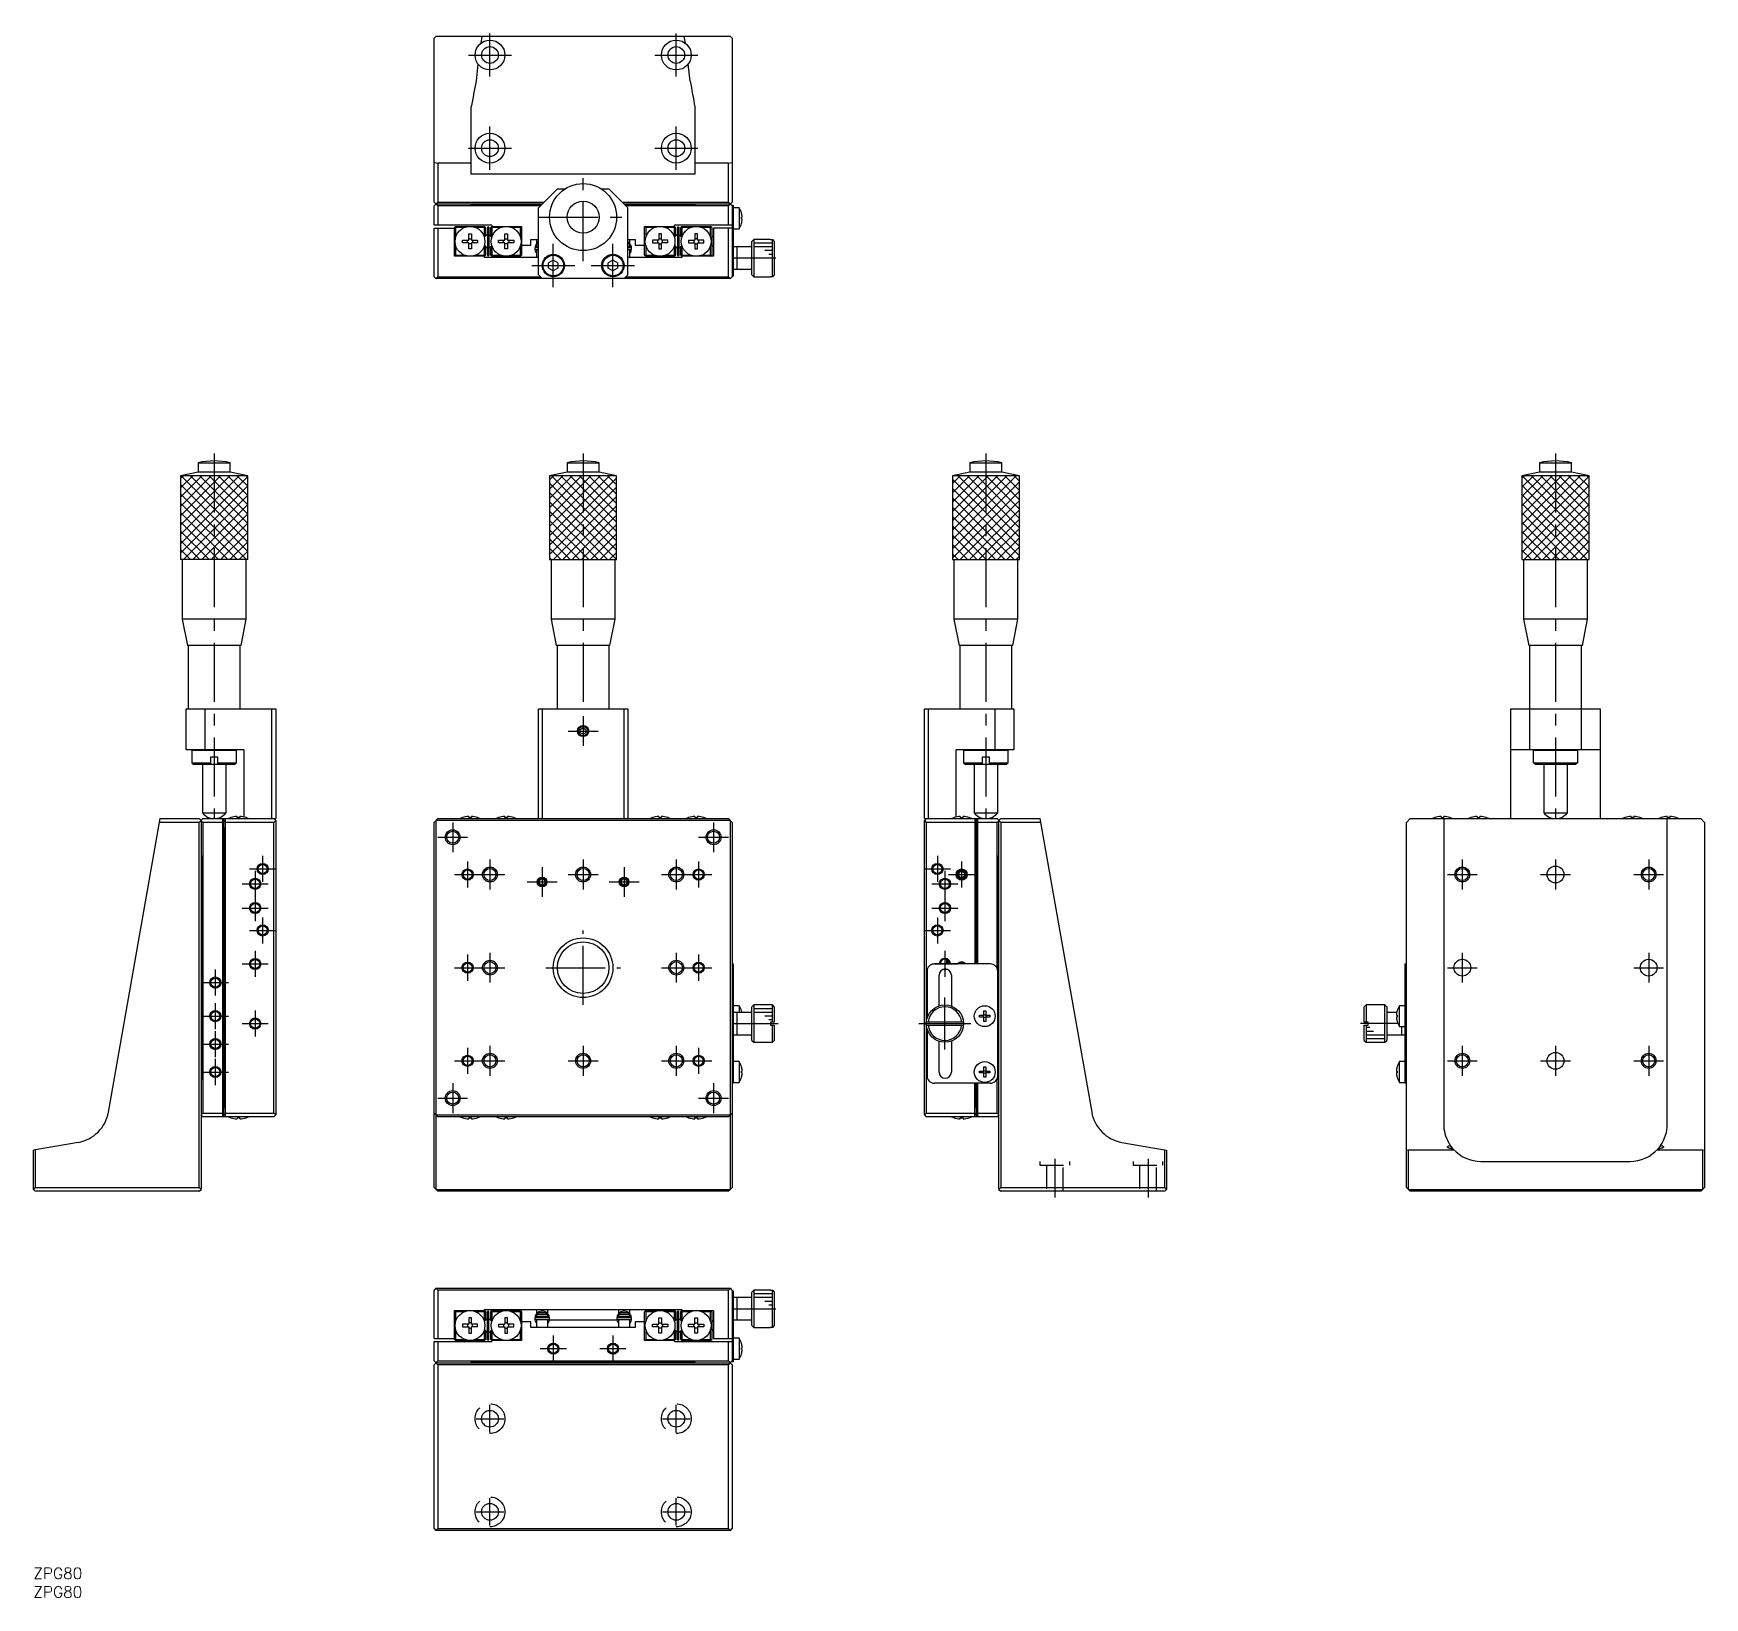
# Model space of a CAD drawing. Extents: x 0 to 448, y -8 to 412.
import ezdxf

# ---------------------------------------------------------------- set-up
doc = ezdxf.new("R2010")
doc.units = 0
doc.header["$LTSCALE"] = 0.5
doc.linetypes.add('CENTER', pattern=[50.8, 31.75, -6.35, 6.35, -6.35])
doc.linetypes.add('DASHED', pattern=[19.05, 12.7, -6.35])
for name, color, linetype in [('MSM_CENTER', 1, 'CENTER'), ('MSM_CONTINUOUS', 7, 'CONTINUOUS'), ('MSM_DASHED', 4, 'DASHED'), ('MSM_NARROW', 5, 'CONTINUOUS'), ('MSM_PART_NUMBER', 7, 'CONTINUOUS')]:
    doc.layers.add(name, color=color, linetype=linetype)
doc.styles.get("Standard").update_dxf_attribs({"font": 'txt.shx', "height": 3, "bigfont": 'bigfont.shx'})

# ---------------------------------------------------------------- blocks, each defined once
blk = doc.blocks.new('*U2')
at = {"layer": 'MSM_PART_NUMBER'}
blk.add_text('ZPG80', height=3, dxfattribs=at).set_placement((0, -3))
blk = doc.blocks.new('*U3')
at = {"layer": 'MSM_PART_NUMBER'}
blk.add_text('ZPG80', height=3, dxfattribs=at).set_placement((0, -8))

msp = doc.modelspace()

# ---------------------------------------------------------------- linework, layer by layer
at = {"layer": 'MSM_CENTER'}
for p, q in [((122.494689, 400.162405), (122.494689, 411.762405)), ((172.49469, 400.162406), (172.49469, 411.762405)), ((116.694689, 405.962405), (128.294689, 405.962405)), ((166.694691, 405.962405), (178.294689, 405.962405)), ((122.49469, 375.1625), (122.49469, 386.762498)), ((172.49469, 375.162431), (172.49469, 386.762426)), ((116.694691, 380.962499), (128.294689, 380.962499)), ((166.694693, 380.962428), (178.294688, 380.962428)), ((147.494689, 350.662405), (147.494689, 374.262405)), ((135.694689, 362.462405), (159.294689, 362.462405)), ((139.494689, 343.662405), (139.494689, 355.262405)), ((155.494689, 343.662405), (155.494689, 355.262405)), ((199.244689, 351.462405), (187.794689, 351.462405)), ((133.694689, 349.462405), (145.294689, 349.462405)), ((149.694689, 349.462405), (161.294689, 349.462405)), ((48.5, 299.041977), (48.5, 201.041977)), ((147.494689, 299.041977), (147.494689, 230.541977)), ((255.563775, 299.041977), (255.563775, 201.041977)), ((408.40179, 299.041977), (408.40179, 201.041977)), ((143.494689, 224.541977), (151.494689, 224.541977)), ((147.494689, 228.541977), (147.494689, 220.541977)), ((112.494689, 200.041977), (112.494689, 192.041977)), ((182.494689, 200.041977), (182.494689, 192.041977)), ((108.494689, 196.041977), (116.494689, 196.041977)), ((178.494689, 196.041977), (186.494689, 196.041977)), ((61.5, 191.041977), (61.5, 184.041977)), ((116.494689, 189.541977), (116.494689, 182.541977)), ((122.494689, 190.041977), (122.494689, 182.041977)), ((147.494689, 190.041977), (147.494689, 182.041977)), ((172.494689, 190.041977), (172.494689, 182.041977)), ((178.494689, 189.541977), (178.494689, 182.541977)), ((242.563775, 191.041977), (242.563775, 184.041977)), ((249.063775, 189.541977), (249.063775, 182.541977)), ((383.40179, 190.041977), (383.40179, 182.041977)), ((408.40179, 190.041977), (408.40179, 182.041977)), ((433.40179, 190.041977), (433.40179, 182.041977)), ((58, 187.541977), (65, 187.541977)), ((59.5, 187.041977), (59.5, 173.541977)), ((112.994689, 186.041977), (126.494689, 186.041977)), ((132.494689, 184.041977), (140.494689, 184.041977)), ((136.494689, 188.041977), (136.494689, 180.041977)), ((143.494689, 186.041977), (151.494689, 186.041977)), ((154.494689, 184.041977), (162.494689, 184.041977)), ((158.494689, 188.041977), (158.494689, 180.041977)), ((168.494689, 186.041977), (181.994689, 186.041977)), ((239.063775, 187.541977), (246.063775, 187.541977)), ((244.563775, 187.041977), (244.563775, 173.541977)), ((245.563775, 186.041977), (252.563775, 186.041977)), ((379.40179, 186.041977), (387.40179, 186.041977)), ((404.40179, 186.041977), (412.40179, 186.041977)), ((429.40179, 186.041977), (437.40179, 186.041977)), ((56, 183.541977), (63, 183.541977)), ((241.063775, 183.541977), (248.063775, 183.541977)), ((56, 177.041977), (63, 177.041977)), ((241.063775, 177.041977), (248.063775, 177.041977)), ((58, 171.041977), (65, 171.041977)), ((61.5, 174.541977), (61.5, 167.541977)), ((147.494689, 151.041977), (147.494689, 171.041977)), ((239.063775, 171.041977), (246.063775, 171.041977)), ((242.563775, 174.541977), (242.563775, 167.541977)), ((56, 162.041977), (63, 162.041977)), ((59.5, 165.541977), (59.5, 158.541977)), ((116.494689, 164.541977), (116.494689, 157.541977)), ((122.494689, 165.041977), (122.494689, 157.041977)), ((172.494689, 165.041977), (172.494689, 157.041977)), ((178.494689, 164.541977), (178.494689, 157.541977)), ((241.063775, 162.041977), (248.063775, 162.041977)), ((244.563775, 165.541977), (244.563775, 158.541977)), ((383.40179, 165.041977), (383.40179, 157.041977)), ((433.40179, 165.041977), (433.40179, 157.041977)), ((45.3, 157.041977), (52.3, 157.041977)), ((48.8, 160.541977), (48.8, 153.541977)), ((112.994689, 161.041977), (126.494689, 161.041977)), ((137.494689, 161.041977), (157.494689, 161.041977)), ((168.494689, 161.041977), (181.994689, 161.041977)), ((379.40179, 161.041977), (387.40179, 161.041977)), ((429.40179, 161.041977), (437.40179, 161.041977)), ((244.563775, 139.041977), (244.563775, 153.041977)), ((45.3, 148.041977), (52.3, 148.041977)), ((48.8, 151.541977), (48.8, 144.541977)), ((59.5, 149.541977), (59.5, 142.541977)), ((48.8, 144.041977), (48.8, 137.041977)), ((56, 146.041977), (63, 146.041977)), ((187.794689, 146.041977), (199.794689, 146.041977)), ((237.563775, 146.041977), (251.563775, 146.041977)), ((366.119214, 146.041977), (356.10179, 146.041977)), ((45.3, 140.541977), (52.3, 140.541977)), ((116.494689, 139.541977), (116.494689, 132.541977)), ((122.494689, 140.041977), (122.494689, 132.041977)), ((147.494689, 140.041977), (147.494689, 132.041977)), ((172.494689, 140.041977), (172.494689, 132.041977)), ((178.494689, 139.541977), (178.494689, 132.541977)), ((383.40179, 140.041977), (383.40179, 132.041977)), ((408.40179, 140.041977), (408.40179, 132.041977)), ((433.40179, 140.041977), (433.40179, 132.041977)), ((48.8, 136.541977), (48.8, 129.541977)), ((112.994689, 136.041977), (126.494689, 136.041977)), ((143.494689, 136.041977), (151.494689, 136.041977)), ((168.494689, 136.041977), (181.994689, 136.041977)), ((379.40179, 136.041977), (387.40179, 136.041977)), ((404.40179, 136.041977), (412.40179, 136.041977)), ((429.40179, 136.041977), (437.40179, 136.041977)), ((45.3, 133.041977), (52.3, 133.041977)), ((112.494689, 130.041977), (112.494689, 122.041977)), ((182.494689, 130.041977), (182.494689, 122.041977)), ((108.494689, 126.041977), (116.494689, 126.041977)), ((178.494689, 126.041977), (186.494689, 126.041977)), ((274.063775, 109.741977), (274.063775, 99.341977)), ((299.063775, 109.741977), (299.063775, 99.341977)), ((187.794689, 69.5), (199.244689, 69.5)), ((135.994689, 58.8), (142.994689, 58.8)), ((139.494689, 62.3), (139.494689, 55.3)), ((151.994689, 58.8), (158.994689, 58.8)), ((155.494689, 62.3), (155.494689, 55.3)), ((122.494689, 36.3), (122.494689, 43.7)), ((172.494689, 36.3), (172.494689, 43.7)), ((118.794689, 40), (126.194689, 40)), ((168.794689, 40), (176.194689, 40)), ((122.494689, 11.3), (122.494689, 18.7)), ((172.494689, 11.3), (172.494689, 18.7)), ((118.794689, 15), (126.194689, 15)), ((168.794689, 15), (176.194689, 15))]:
    msp.add_line(p, q, dxfattribs=at)
at = {"layer": 'MSM_CONTINUOUS'}
for p, q in [((107.994689, 410.962405), (107.494689, 410.462405)), ((107.494689, 366.462405), (107.494689, 410.462405)), ((186.994689, 410.962405), (107.994689, 410.962405)), ((120.353261, 410.962405), (120.050044, 409.12843)), ((174.939334, 409.12843), (174.636118, 410.962405)), ((187.494689, 410.462405), (186.994689, 410.962405)), ((187.494689, 410.462405), (187.494689, 366.462405)), ((119.277692, 403.585237), (118.768667, 398.963757)), ((176.220712, 398.963757), (175.711687, 403.585237)), ((117.494689, 373.962405), (117.494689, 392.019164)), ((177.494689, 392.019164), (177.494689, 373.962405)), ((107.494689, 377.138732), (108.494689, 376.962405)), ((117.494689, 376.962405), (108.494689, 376.962405)), ((108.494689, 376.962405), (108.494689, 366.462405)), ((186.494689, 376.962405), (177.494689, 376.962405)), ((186.494689, 376.962405), (187.494689, 377.138732)), ((186.494689, 366.462405), (186.494689, 376.962405)), ((177.494689, 373.962405), (117.494689, 373.962405)), ((140.494689, 369.962405), (135.494689, 364.962405)), ((142.519752, 369.962405), (140.494689, 369.962405)), ((154.494689, 369.962405), (152.469627, 369.962405)), ((159.494689, 364.962405), (154.494689, 369.962405)), ((107.494689, 366.462405), (108.494689, 365.462405)), ((107.494689, 365.462405), (108.494689, 366.462405)), ((107.494689, 360.262405), (107.494689, 365.462405)), ((136.494689, 365.962405), (107.994689, 365.962405)), ((108.494689, 366.462405), (136.994689, 366.462405)), ((108.494689, 365.462405), (108.494689, 360.262405)), ((135.994689, 365.462405), (108.494689, 365.462405)), ((117.494689, 365.762405), (117.294689, 365.962405)), ((136.294689, 365.762405), (117.494689, 365.762405)), ((135.494689, 346.962405), (135.494689, 364.962405)), ((157.994689, 366.462405), (186.494689, 366.462405)), ((186.994689, 365.962405), (158.494689, 365.962405)), ((177.494689, 365.762405), (158.694689, 365.762405)), ((186.494689, 365.462405), (158.994689, 365.462405)), ((159.494689, 346.962405), (159.494689, 364.962405)), ((177.694689, 365.962405), (177.494689, 365.762405)), ((186.494689, 366.462405), (187.494689, 365.462405)), ((186.494689, 365.462405), (187.494689, 366.462405)), ((186.494689, 360.262405), (186.494689, 365.462405)), ((187.494689, 365.662405), (187.794689, 365.662405)), ((187.494689, 365.662405), (187.494689, 346.462405)), ((187.794689, 365.662405), (187.794689, 346.662405)), ((189.337152, 364.962405), (187.794689, 364.962405)), ((189.337152, 364.962405), (189.337152, 359.362405)), ((189.987894, 363.561544), (189.994062, 363.564553)), ((122.994689, 360.262405), (107.494689, 360.262405)), ((107.494689, 346.462405), (107.494689, 359.462405)), ((107.494689, 359.462405), (112.994689, 359.462405)), ((108.494689, 359.462405), (108.494689, 346.462405)), ((112.994689, 359.662405), (113.294689, 359.962405)), ((112.994689, 351.962405), (112.994689, 359.662405)), ((113.294689, 359.662405), (113.144689, 359.812405)), ((113.294689, 359.962405), (120.994689, 359.962405)), ((113.294689, 359.662405), (113.294689, 357.047532)), ((115.624821, 359.662405), (113.294689, 359.662405)), ((120.994689, 359.662405), (118.664558, 359.662405)), ((120.994689, 359.962405), (121.294689, 359.662405)), ((121.144689, 359.812405), (120.994689, 359.662405)), ((120.994689, 357.172114), (120.994689, 359.662405)), ((121.294689, 359.662405), (121.294689, 357.472114)), ((121.794689, 359.762405), (121.794689, 352.162405)), ((122.194689, 359.762405), (121.794689, 359.762405)), ((122.194689, 359.762405), (122.194689, 352.162405)), ((122.694689, 359.662405), (122.994689, 359.962405)), ((122.694689, 357.472114), (122.694689, 359.662405)), ((122.994689, 359.662405), (122.844689, 359.812405)), ((122.994689, 360.262405), (122.994689, 359.962405)), ((122.994689, 359.962405), (130.994689, 359.962405)), ((122.994689, 359.662405), (122.994689, 357.172114)), ((125.324821, 359.662405), (122.994689, 359.662405)), ((130.694689, 359.662405), (128.364558, 359.662405)), ((130.694689, 359.962405), (130.994689, 359.662405)), ((130.844689, 359.812405), (130.694689, 359.662405)), ((130.694689, 357.047532), (130.694689, 359.662405)), ((130.994689, 359.962405), (130.994689, 352.262405)), ((163.994689, 359.962405), (171.994689, 359.962405)), ((163.994689, 352.262405), (163.994689, 359.962405)), ((164.294689, 359.962405), (163.994689, 359.662405)), ((164.294689, 359.662405), (164.144689, 359.812405)), ((166.624821, 359.662405), (164.294689, 359.662405)), ((164.294689, 359.662405), (164.294689, 357.047532)), ((171.994689, 359.662405), (169.664558, 359.662405)), ((171.994689, 359.962405), (171.994689, 360.262405)), ((187.494689, 360.262405), (171.994689, 360.262405)), ((171.994689, 359.962405), (172.294689, 359.662405)), ((172.144689, 359.812405), (171.994689, 359.662405)), ((171.994689, 357.172114), (171.994689, 359.662405)), ((172.294689, 359.662405), (172.294689, 357.472114)), ((172.794689, 359.762405), (172.794689, 352.162405)), ((173.194689, 359.762405), (172.794689, 359.762405)), ((173.194689, 359.762405), (173.194689, 352.162405)), ((173.994689, 359.962405), (173.694689, 359.662405)), ((173.694689, 357.472114), (173.694689, 359.662405)), ((173.994689, 359.662405), (173.844689, 359.812405)), ((173.994689, 359.962405), (181.694689, 359.962405)), ((173.994689, 359.662405), (173.994689, 357.172114)), ((176.324821, 359.662405), (173.994689, 359.662405)), ((181.694689, 359.662405), (179.364558, 359.662405)), ((181.994689, 359.662405), (181.694689, 359.962405)), ((181.844689, 359.812405), (181.694689, 359.662405)), ((181.694689, 357.047532), (181.694689, 359.662405)), ((181.994689, 359.662405), (181.994689, 352.262405)), ((182.494689, 359.462405), (182.494689, 351.962405)), ((187.494689, 359.462405), (182.494689, 359.462405)), ((186.494689, 346.462405), (186.494689, 359.462405)), ((187.794689, 359.362405), (189.337152, 359.362405)), ((189.987894, 361.902405), (189.987894, 362.422405)), ((189.987894, 362.422405), (190.181151, 362.422405)), ((190.181151, 361.902405), (189.987894, 361.902405)), ((189.994062, 360.760258), (189.987894, 360.763266)), ((113.294689, 354.877279), (113.294689, 352.262405)), ((115.109259, 355.602405), (115.109259, 356.322405)), ((115.109259, 356.322405), (116.784689, 356.322405)), ((116.784689, 355.602405), (115.109259, 355.602405)), ((116.45666, 355.602405), (116.45666, 356.322405)), ((116.784689, 357.997836), (117.504689, 357.997836)), ((116.784689, 356.322405), (116.784689, 357.997836)), ((116.784689, 356.650434), (117.504689, 356.650434)), ((116.784689, 353.926975), (116.784689, 355.602405)), ((117.504689, 355.274376), (116.784689, 355.274376)), ((117.504689, 357.997836), (117.504689, 356.322405)), ((117.504689, 356.322405), (119.18012, 356.322405)), ((117.504689, 355.602405), (117.504689, 353.926975)), ((119.18012, 355.602405), (117.504689, 355.602405)), ((117.832718, 356.322405), (117.832718, 355.602405)), ((119.18012, 356.322405), (119.18012, 355.602405)), ((120.966278, 357.143702), (121.294684, 357.472119)), ((121.294689, 354.452697), (120.966278, 354.781108)), ((121.794689, 357.883726), (120.986644, 357.075681)), ((120.986644, 354.84913), (121.794689, 354.041085)), ((120.994689, 352.262405), (120.994689, 354.752697)), ((121.794689, 354.111796), (121.002199, 354.904286)), ((121.294689, 354.452697), (121.294689, 352.262405)), ((123.002734, 357.075681), (122.194689, 357.883726)), ((122.194689, 357.813015), (122.987179, 357.020525)), ((122.194689, 354.041085), (123.002734, 354.84913)), ((122.694689, 357.472114), (123.023101, 357.143702)), ((123.023101, 354.781109), (122.694689, 354.452697)), ((122.694689, 352.262405), (122.694689, 354.452697)), ((122.994689, 354.752697), (122.994689, 352.262405)), ((124.809259, 356.322405), (126.484689, 356.322405)), ((124.809259, 355.602405), (124.809259, 356.322405)), ((126.484689, 355.602405), (124.809259, 355.602405)), ((126.15666, 355.602405), (126.15666, 356.322405)), ((126.484689, 357.997836), (127.204689, 357.997836)), ((126.484689, 356.322405), (126.484689, 357.997836)), ((126.484689, 356.650434), (127.204689, 356.650434)), ((126.484689, 353.926975), (126.484689, 355.602405)), ((127.204689, 355.274376), (126.484689, 355.274376)), ((127.204689, 357.997836), (127.204689, 356.322405)), ((127.204689, 356.322405), (128.88012, 356.322405)), ((127.204689, 355.602405), (127.204689, 353.926975)), ((128.88012, 355.602405), (127.204689, 355.602405)), ((127.532718, 356.322405), (127.532718, 355.602405)), ((128.88012, 356.322405), (128.88012, 355.602405)), ((130.694689, 352.262405), (130.694689, 354.877279)), ((130.994689, 354.962405), (133.494689, 354.962405)), ((133.494689, 354.962405), (133.494689, 356.462405)), ((133.494689, 356.462405), (135.494689, 356.462405)), ((135.494689, 354.276545), (134.736298, 354.276545)), ((134.994689, 356.462405), (134.994689, 355.352934)), ((134.994689, 355.162405), (134.994689, 354.662405)), ((135.494689, 355.162405), (134.994689, 355.162405)), ((134.994689, 354.662405), (135.494689, 354.662405)), ((134.994689, 354.462405), (135.494689, 354.462405)), ((135.049006, 355.162405), (135.493767, 355.584516)), ((159.494689, 356.462405), (161.494689, 356.462405)), ((159.994689, 355.162405), (159.494689, 355.162405)), ((159.494689, 354.662405), (159.994689, 354.662405)), ((159.494689, 354.462405), (159.994689, 354.462405)), ((160.286298, 354.276545), (159.494689, 354.276545)), ((159.495612, 355.584516), (159.940372, 355.162405)), ((159.936164, 354.662558), (160.045524, 354.276592)), ((159.994689, 355.391576), (159.994689, 356.462405)), ((159.994689, 354.662405), (159.994689, 355.162405)), ((159.994689, 354.462405), (159.994689, 354.502381)), ((161.494689, 356.462405), (161.494689, 354.962405)), ((161.494689, 354.962405), (163.994689, 354.962405)), ((164.294689, 354.877279), (164.294689, 352.262405)), ((167.784689, 356.322405), (166.109259, 356.322405)), ((166.109259, 356.322405), (166.109259, 355.602405)), ((166.109259, 355.602405), (167.784689, 355.602405)), ((167.45666, 356.322405), (167.45666, 355.602405)), ((168.504689, 357.997836), (167.784689, 357.997836)), ((167.784689, 357.997836), (167.784689, 356.322405)), ((168.504689, 356.650434), (167.784689, 356.650434)), ((167.784689, 355.602405), (167.784689, 353.926975)), ((167.784689, 355.274376), (168.504689, 355.274376)), ((168.504689, 356.322405), (168.504689, 357.997836)), ((170.18012, 356.322405), (168.504689, 356.322405)), ((168.504689, 353.926975), (168.504689, 355.602405)), ((170.18012, 355.602405), (168.504689, 355.602405)), ((168.832718, 355.602405), (168.832718, 356.322405)), ((170.18012, 355.602405), (170.18012, 356.322405)), ((171.966277, 357.143703), (172.294689, 357.472114)), ((172.294689, 354.452697), (171.966278, 354.781108)), ((172.794689, 357.883726), (171.986644, 357.075681)), ((171.986644, 354.84913), (172.794689, 354.041085)), ((171.994689, 352.262405), (171.994689, 354.752697)), ((172.794689, 354.111796), (172.002199, 354.904286)), ((172.294689, 354.452697), (172.294689, 352.262405)), ((174.002734, 357.075681), (173.194689, 357.883726)), ((173.194689, 357.813015), (173.987179, 357.020525)), ((173.194689, 354.041085), (174.002734, 354.84913)), ((173.694689, 357.472114), (174.023101, 357.143702)), ((174.023101, 354.781109), (173.694689, 354.452697)), ((173.694689, 352.262405), (173.694689, 354.452697)), ((173.994689, 354.752697), (173.994689, 352.262405)), ((175.809259, 356.322405), (175.809259, 355.602405)), ((175.809259, 356.322405), (177.484689, 356.322405)), ((175.809259, 355.602405), (177.484689, 355.602405)), ((177.15666, 356.322405), (177.15666, 355.602405)), ((178.204689, 357.997836), (177.484689, 357.997836)), ((177.484689, 357.997836), (177.484689, 356.322405)), ((178.204689, 356.650434), (177.484689, 356.650434)), ((177.484689, 355.602405), (177.484689, 353.926975)), ((177.484689, 355.274376), (178.204689, 355.274376)), ((178.204689, 356.322405), (178.204689, 357.997836)), ((179.88012, 356.322405), (178.204689, 356.322405)), ((178.204689, 353.926975), (178.204689, 355.602405)), ((178.204689, 355.602405), (179.88012, 355.602405)), ((178.532718, 355.602405), (178.532718, 356.322405)), ((179.88012, 355.602405), (179.88012, 356.322405)), ((181.694689, 352.262405), (181.694689, 354.877279)), ((182.494689, 357.462405), (181.994689, 356.962405)), ((181.994689, 354.962405), (182.494689, 354.462405)), ((192.794689, 354.462405), (187.794689, 354.462405)), ((188.794689, 348.462405), (188.794689, 354.462405)), ((193.294689, 356.462405), (192.794689, 355.962405)), ((192.794689, 346.962405), (192.794689, 355.962405)), ((193.294689, 356.462405), (193.294689, 346.462405)), ((197.794689, 356.462405), (193.294689, 356.462405)), ((197.794689, 356.462405), (197.794689, 356.44638)), ((197.794689, 356.44638), (198.294689, 356.44638)), ((198.294689, 346.478431), (198.294689, 356.44638)), ((198.294689, 356.44638), (198.794689, 355.944592)), ((198.794689, 355.944592), (198.794689, 346.980218)), ((112.994689, 352.262405), (113.294689, 351.962405)), ((120.994689, 351.962405), (112.994689, 351.962405)), ((113.144689, 352.112405), (113.294689, 352.262405)), ((113.294689, 352.262405), (115.624821, 352.262405)), ((117.504689, 353.926975), (116.784689, 353.926975)), ((118.664558, 352.262405), (120.994689, 352.262405)), ((120.994689, 352.262405), (121.144689, 352.112405)), ((121.294689, 352.262405), (120.994689, 351.962405)), ((120.994689, 351.662405), (120.994689, 351.962405)), ((135.494689, 351.662405), (120.994689, 351.662405)), ((121.794689, 352.162405), (122.194689, 352.162405)), ((122.994689, 351.962405), (122.694689, 352.262405)), ((122.844689, 352.112405), (122.994689, 352.262405)), ((122.994689, 352.262405), (125.324821, 352.262405)), ((130.694689, 351.962405), (122.994689, 351.962405)), ((127.204689, 353.926975), (126.484689, 353.926975)), ((128.364558, 352.262405), (130.694689, 352.262405)), ((130.694689, 352.262405), (130.844689, 352.112405)), ((130.994689, 352.262405), (130.694689, 351.962405)), ((134.647933, 353.328704), (134.652787, 353.314894)), ((134.651891, 353.314507), (134.681872, 353.244994)), ((134.668389, 353.277363), (134.66807, 353.275772)), ((134.66807, 353.275772), (134.668607, 353.275996)), ((134.668252, 353.274896), (134.66807, 353.275772)), ((134.736298, 353.826545), (135.494689, 353.826545)), ((135.494689, 353.662405), (134.994689, 353.662405)), ((134.994689, 353.662405), (134.994689, 351.662405)), ((135.084429, 353.662407), (135.336854, 353.826545)), ((138.244689, 348.740719), (138.24469, 350.184094)), ((139.494691, 350.905781), (138.24469, 350.184094)), ((140.74469, 350.184092), (139.494691, 350.905781)), ((140.74469, 350.184092), (140.744689, 348.740716)), ((154.244689, 348.740719), (154.24469, 350.184094)), ((155.494691, 350.905781), (154.24469, 350.184094)), ((156.74469, 350.184092), (155.494691, 350.905781)), ((156.74469, 350.184092), (156.744689, 348.740716)), ((159.494689, 353.826545), (160.286298, 353.826545)), ((159.994689, 353.662405), (159.494689, 353.662405)), ((173.994689, 351.662405), (159.494689, 351.662405)), ((159.685741, 353.826545), (159.938153, 353.662438)), ((160.349861, 353.266038), (159.994654, 353.398565)), ((159.994689, 351.662405), (159.994689, 353.662405)), ((160.007272, 353.40241), (159.994689, 353.409114)), ((159.994795, 352.71153), (160.353748, 353.275196)), ((160.020875, 353.395414), (160.007272, 353.40241)), ((160.035397, 353.388175), (160.020875, 353.395414)), ((160.050732, 353.380748), (160.035397, 353.388175)), ((160.06677, 353.373185), (160.050732, 353.380748)), ((160.083393, 353.365543), (160.06677, 353.373185)), ((160.100479, 353.357877), (160.083393, 353.365543)), ((160.117905, 353.350242), (160.100479, 353.357877)), ((160.135543, 353.342696), (160.117905, 353.350242)), ((160.153264, 353.335291), (160.135543, 353.342696)), ((160.17094, 353.328084), (160.153264, 353.335291)), ((160.188441, 353.321126), (160.17094, 353.328084)), ((160.205639, 353.314467), (160.188441, 353.321126)), ((160.22241, 353.308157), (160.205639, 353.314467)), ((160.238631, 353.302241), (160.22241, 353.308157)), ((160.254184, 353.296763), (160.238631, 353.302241)), ((160.268955, 353.291763), (160.254184, 353.296763)), ((160.282837, 353.287277), (160.268955, 353.291763)), ((160.295728, 353.283337), (160.282837, 353.287277)), ((160.307534, 353.279973), (160.295728, 353.283337)), ((160.31817, 353.277209), (160.307534, 353.279973)), ((160.327557, 353.275065), (160.31817, 353.277209)), ((160.335627, 353.273557), (160.327557, 353.275065)), ((160.335438, 353.233104), (160.349972, 353.266308)), ((160.342322, 353.272695), (160.335627, 353.273557)), ((160.347592, 353.272487), (160.342322, 353.272695)), ((160.3514, 353.272933), (160.347592, 353.272487)), ((160.349972, 353.266308), (160.38097, 353.343425)), ((160.353716, 353.274031), (160.3514, 353.272933)), ((160.354961, 353.832205), (160.353042, 353.836747)), ((160.354526, 353.275772), (160.353716, 353.274031)), ((160.354343, 353.274896), (160.366803, 353.306541)), ((160.367994, 353.798757), (160.354961, 353.832205)), ((160.366803, 353.306541), (160.378318, 353.340539)), ((160.379341, 353.764708), (160.367994, 353.798757)), ((160.378318, 353.340539), (160.388123, 353.375064)), ((160.388977, 353.730142), (160.379341, 353.764708)), ((160.38097, 353.343425), (160.510251, 354.025703)), ((160.388123, 353.375064), (160.396193, 353.410029)), ((160.396877, 353.695143), (160.388977, 353.730142)), ((160.396193, 353.410029), (160.402509, 353.445348)), ((160.403023, 353.659798), (160.396877, 353.695143)), ((160.402509, 353.445348), (160.407056, 353.480934)), ((160.407399, 353.624194), (160.403023, 353.659798)), ((160.407056, 353.480934), (160.409823, 353.516699)), ((160.409994, 353.588417), (160.407399, 353.624194)), ((160.409823, 353.516699), (160.410803, 353.552556)), ((160.410803, 353.552556), (160.409994, 353.588417)), ((164.294689, 351.962405), (163.994689, 352.262405)), ((164.144689, 352.112405), (164.294689, 352.262405)), ((164.294689, 352.262405), (166.624821, 352.262405)), ((171.994689, 351.962405), (164.294689, 351.962405)), ((167.784689, 353.926975), (168.504689, 353.926975)), ((169.664558, 352.262405), (171.994689, 352.262405)), ((171.994689, 352.262405), (172.144689, 352.112405)), ((172.294689, 352.262405), (171.994689, 351.962405)), ((172.794689, 352.162405), (173.194689, 352.162405)), ((173.994689, 351.962405), (173.694689, 352.262405)), ((173.844689, 352.112405), (173.994689, 352.262405)), ((173.994689, 352.262405), (176.324821, 352.262405)), ((173.994689, 351.962405), (173.994689, 351.662405)), ((182.494689, 351.962405), (173.994689, 351.962405)), ((177.484689, 353.926975), (178.204689, 353.926975)), ((179.364558, 352.262405), (181.694689, 352.262405)), ((181.694689, 352.262405), (181.844689, 352.112405)), ((181.694689, 351.962405), (181.994689, 352.262405)), ((107.494689, 346.462405), (107.994689, 345.962405)), ((107.994689, 345.962405), (108.494689, 346.462405)), ((186.994689, 345.962405), (107.994689, 345.962405)), ((108.494689, 346.462405), (135.994689, 346.462405)), ((135.494689, 346.962405), (136.494689, 345.962405)), ((139.494688, 348.01903), (138.244689, 348.740719)), ((140.744689, 348.740716), (139.494688, 348.01903)), ((155.494688, 348.01903), (154.244689, 348.740719)), ((156.744689, 348.740716), (155.494688, 348.01903)), ((158.494689, 345.962405), (159.494689, 346.962405)), ((158.994689, 346.462405), (186.494689, 346.462405)), ((186.494689, 346.462405), (186.994689, 345.962405)), ((186.994689, 345.962405), (187.494689, 346.462405)), ((187.794689, 346.662405), (187.494689, 346.662405)), ((187.794689, 348.462405), (192.794689, 348.462405)), ((192.794689, 346.962405), (193.294689, 346.462405)), ((193.294689, 346.462405), (197.794689, 346.462405)), ((198.294689, 346.478431), (197.794689, 346.478431)), ((197.794689, 346.478431), (197.794689, 346.462405)), ((198.794689, 346.980218), (198.294689, 346.478431)), ((44.2, 296.541977), (52.8, 296.541977)), ((44.2, 296.541977), (44.2, 294.041977)), ((52.8, 294.041977), (52.8, 296.541977)), ((143.194689, 296.541977), (151.794689, 296.541977)), ((143.194689, 296.541977), (143.194689, 294.041977)), ((151.794689, 294.041977), (151.794689, 296.541977)), ((251.263775, 296.541977), (251.263775, 294.041977)), ((251.263775, 296.541977), (259.863775, 296.541977)), ((259.863775, 294.041977), (259.863775, 296.541977)), ((404.10179, 296.541977), (404.10179, 294.041977)), ((404.10179, 296.541977), (412.70179, 296.541977)), ((412.70179, 294.041977), (412.70179, 296.541977)), ((44.2, 294.041977), (39.5, 293.041977)), ((57.5, 293.041977), (39.5, 293.041977)), ((39.5, 293.041977), (39.5, 270.541977)), ((52.8, 294.041977), (44.2, 294.041977)), ((57.5, 293.041977), (52.8, 294.041977)), ((57.5, 270.541977), (57.5, 293.041977)), ((143.194689, 294.041977), (138.494689, 293.041977)), ((156.494689, 293.041977), (138.494689, 293.041977)), ((138.494689, 293.041977), (138.494689, 270.541977)), ((151.794689, 294.041977), (143.194689, 294.041977)), ((156.494689, 293.041977), (151.794689, 294.041977)), ((156.494689, 270.541977), (156.494689, 293.041977)), ((251.263775, 294.041977), (246.563775, 293.041977)), ((264.563775, 293.041977), (246.563775, 293.041977)), ((246.563775, 293.041977), (246.563775, 270.541977)), ((259.863775, 294.041977), (251.263775, 294.041977)), ((264.563775, 293.041977), (259.863775, 294.041977)), ((264.563775, 270.541977), (264.563775, 293.041977)), ((404.10179, 294.041977), (399.40179, 293.041977)), ((417.40179, 293.041977), (399.40179, 293.041977)), ((399.40179, 293.041977), (399.40179, 270.541977)), ((412.70179, 294.041977), (404.10179, 294.041977)), ((417.40179, 293.041977), (412.70179, 294.041977)), ((417.40179, 270.541977), (417.40179, 293.041977)), ((57.5, 270.541977), (39.5, 270.541977)), ((39.9, 270.541977), (39.9, 254.541977)), ((57.1, 254.541977), (57.1, 270.541977)), ((138.494689, 270.541977), (156.494689, 270.541977)), ((138.894689, 270.541977), (138.894689, 254.541977)), ((156.094689, 254.541977), (156.094689, 270.541977)), ((246.563775, 270.541977), (264.563775, 270.541977)), ((246.963775, 270.541977), (246.963775, 254.541977)), ((264.163775, 254.541977), (264.163775, 270.541977)), ((399.40179, 270.541977), (417.40179, 270.541977)), ((399.80179, 270.541977), (399.80179, 254.541977)), ((417.00179, 254.541977), (417.00179, 270.541977)), ((57.1, 254.541977), (39.9, 254.541977)), ((39.9, 254.541977), (41.3, 247.541977)), ((55.7, 247.541977), (57.1, 254.541977)), ((156.094689, 254.541977), (138.894689, 254.541977)), ((138.894689, 254.541977), (140.294689, 247.541977)), ((154.694689, 247.541977), (156.094689, 254.541977)), ((246.963775, 254.541977), (248.363775, 247.541977)), ((264.163775, 254.541977), (246.963775, 254.541977)), ((262.763775, 247.541977), (264.163775, 254.541977)), ((399.80179, 254.541977), (401.20179, 247.541977)), ((417.00179, 254.541977), (399.80179, 254.541977)), ((415.60179, 247.541977), (417.00179, 254.541977)), ((55.7, 247.541977), (41.3, 247.541977)), ((41.5, 247.541977), (41.5, 230.541977)), ((55.5, 230.541977), (55.5, 247.541977)), ((154.694689, 247.541977), (140.294689, 247.541977)), ((140.494689, 247.541977), (140.494689, 230.541977)), ((154.494689, 230.541977), (154.494689, 247.541977)), ((262.763775, 247.541977), (248.363775, 247.541977)), ((248.563775, 247.541977), (248.563775, 230.541977)), ((262.563775, 230.541977), (262.563775, 247.541977)), ((415.60179, 247.541977), (401.20179, 247.541977)), ((401.40179, 247.541977), (401.40179, 219.541977)), ((415.40179, 219.541977), (415.40179, 247.541977)), ((41, 219.541977), (41, 230.541977)), ((41, 230.541977), (65, 230.541977)), ((46, 230.541977), (46, 219.541977)), ((64, 201.041977), (64, 230.541977)), ((65, 230.541977), (65, 201.041977)), ((135.494689, 201.041977), (135.494689, 230.541977)), ((135.494689, 230.541977), (159.494689, 230.541977)), ((136.494689, 230.541977), (136.494689, 201.041977)), ((158.494689, 201.041977), (158.494689, 230.541977)), ((159.494689, 230.541977), (159.494689, 201.041977)), ((239.063775, 201.041977), (239.063775, 230.541977)), ((239.063775, 230.541977), (263.063775, 230.541977)), ((240.063775, 230.541977), (240.063775, 201.041977)), ((258.063775, 219.541977), (258.063775, 230.541977)), ((263.063775, 230.541977), (263.063775, 219.541977)), ((396.40179, 201.041977), (396.40179, 230.541977)), ((396.40179, 230.541977), (420.40179, 230.541977)), ((420.40179, 230.541977), (420.40179, 201.041977)), ((146.744689, 224.97499), (147.494689, 225.408003)), ((146.744689, 224.108965), (146.744689, 224.97499)), ((147.494689, 225.408003), (148.244689, 224.97499)), ((148.244689, 224.97499), (148.244689, 224.108965)), ((147.494689, 223.675952), (146.744689, 224.108965)), ((148.244689, 224.108965), (147.494689, 223.675952)), ((56.5, 219.541977), (41, 219.541977)), ((42.7, 219.541977), (42.5, 219.341977)), ((42.5, 219.341977), (42.5, 216.041977)), ((54.5, 219.341977), (42.5, 219.341977)), ((42.5, 216.041977), (47.499999, 216.041977)), ((42.5, 216.041977), (43, 215.541977)), ((54, 215.541977), (43, 215.541977)), ((45.325, 215.541977), (45.325, 202.609157)), ((49.499999, 217.541977), (47.499999, 217.541977)), ((47.499999, 217.541977), (47.499999, 215.541977)), ((49.499999, 215.541977), (49.499999, 217.541977)), ((49.499999, 216.041977), (54.5, 216.041977)), ((51.675, 202.609157), (51.675, 215.541977)), ((54, 215.541977), (54.5, 216.041977)), ((54.5, 219.341977), (54.3, 219.541977)), ((54.5, 216.041977), (54.5, 219.341977)), ((56.5, 219.541977), (56.5, 201.456279)), ((247.563775, 201.456279), (247.563775, 219.541977)), ((263.063775, 219.541977), (247.563775, 219.541977)), ((249.763775, 219.541977), (249.563775, 219.341977)), ((249.563775, 219.341977), (249.563775, 216.041977)), ((261.563775, 219.341977), (249.563775, 219.341977)), ((249.563775, 216.041977), (250.063775, 215.541977)), ((249.563775, 216.041977), (254.563773, 216.041977)), ((261.063775, 215.541977), (250.063775, 215.541977)), ((252.388775, 215.541977), (252.388775, 202.609157)), ((254.56377, 217.541977), (254.563774, 215.541977)), ((256.563773, 217.541977), (254.563773, 217.541977)), ((256.563774, 215.541977), (256.56377, 217.541977)), ((256.563773, 216.041977), (261.563775, 216.041977)), ((258.738775, 202.609157), (258.738775, 215.541977)), ((261.063775, 215.541977), (261.563775, 216.041977)), ((261.563775, 219.341977), (261.363775, 219.541977)), ((261.563775, 216.041977), (261.563775, 219.341977)), ((420.40179, 219.541977), (396.40179, 219.541977)), ((402.60179, 219.541977), (402.40179, 219.341977)), ((414.40179, 219.341977), (402.40179, 219.341977)), ((402.40179, 219.341977), (402.40179, 217.541977)), ((402.48571, 217.541977), (402.40179, 217.541977)), ((402.48571, 216.041977), (402.48571, 217.541977)), ((402.48571, 216.041977), (414.317869, 216.041977)), ((402.993463, 215.541977), (402.48571, 216.041977)), ((413.810116, 215.541977), (402.993463, 215.541977)), ((405.22679, 215.541977), (405.22679, 202.609157)), ((411.57679, 202.609157), (411.57679, 215.541977)), ((414.317869, 216.041977), (413.810116, 215.541977)), ((414.40179, 219.341977), (414.20179, 219.541977)), ((414.40179, 217.541977), (414.317869, 217.541977)), ((414.317869, 217.541977), (414.317869, 216.041977)), ((414.40179, 217.541977), (414.40179, 219.341977)), ((45.325, 202.609157), (51.675, 202.609157)), ((252.388775, 202.609157), (258.738775, 202.609157)), ((405.22679, 202.609157), (411.57679, 202.609157)), ((20.110243, 122.269259), (34, 201.041977)), ((44.5, 200.041977), (33.823673, 200.041977)), ((34, 201.041977), (44.5, 201.041977)), ((44.5, 200.041977), (45.5, 201.041977)), ((45.5, 200.041977), (44.5, 201.041977)), ((44.5, 102.041977), (44.5, 200.041977)), ((45, 200.541977), (45, 101.541977)), ((45.5, 201.041977), (65, 201.041977)), ((45.5, 200.041977), (45.5, 122.041977)), ((50.7, 200.041977), (45.5, 200.041977)), ((50.7, 201.041977), (50.7, 121.041977)), ((51, 201.041977), (51, 121.041977)), ((51, 200.265453), (51.5, 200.265453)), ((51, 198.541977), (51.5, 198.541977)), ((51.3, 198.541977), (51, 198.241977)), ((51.15, 198.391977), (51.3, 198.241977)), ((51.3, 198.241977), (51.3, 123.841977)), ((51.5, 198.241977), (51.3, 198.241977)), ((51.5, 121.041977), (51.5, 201.041977)), ((64.5, 200.041977), (51.5, 200.041977)), ((52.964569, 201.30456), (52.960156, 201.313609)), ((54.64, 201.30456), (54.64, 201.622008)), ((55.36, 201.30456), (54.64, 201.30456)), ((55.36, 201.622008), (55.36, 201.30456)), ((57.039844, 201.313609), (57.03543, 201.30456)), ((65, 200.541977), (64.5, 201.041977)), ((64.5, 200.041977), (65, 200.541977)), ((64.5, 122.041977), (64.5, 200.041977)), ((65, 200.541977), (65, 121.541977)), ((107.494689, 200.041977), (108.494689, 201.041977)), ((107.494689, 102.041977), (107.494689, 200.041977)), ((186.994689, 200.541977), (107.994689, 200.541977)), ((107.994689, 200.541977), (107.994689, 101.541977)), ((108.494689, 201.041977), (186.494689, 201.041977)), ((115.109259, 201.30456), (115.104845, 201.313609)), ((116.784689, 201.30456), (116.784689, 201.622008)), ((117.504689, 201.30456), (116.784689, 201.30456)), ((117.504689, 201.622008), (117.504689, 201.30456)), ((119.184533, 201.313609), (119.18012, 201.30456)), ((124.809259, 201.30456), (124.804845, 201.313609)), ((126.484689, 201.30456), (126.484689, 201.622008)), ((127.204689, 201.30456), (126.484689, 201.30456)), ((127.204689, 201.622008), (127.204689, 201.30456)), ((128.884533, 201.313609), (128.88012, 201.30456)), ((166.104845, 201.313609), (166.109259, 201.30456)), ((167.784689, 201.622008), (167.784689, 201.30456)), ((167.784689, 201.30456), (168.504689, 201.30456)), ((168.504689, 201.30456), (168.504689, 201.622008)), ((170.18012, 201.30456), (170.184533, 201.313609)), ((175.804845, 201.313609), (175.809259, 201.30456)), ((177.484689, 201.622008), (177.484689, 201.30456)), ((177.484689, 201.30456), (178.204689, 201.30456)), ((178.204689, 201.30456), (178.204689, 201.622008)), ((179.88012, 201.30456), (179.884533, 201.313609)), ((186.494689, 201.041977), (187.494689, 200.041977)), ((186.994689, 101.541977), (186.994689, 200.541977)), ((187.494689, 200.041977), (187.494689, 102.041977)), ((239.563775, 201.041977), (239.063775, 200.541977)), ((239.063775, 201.041977), (258.563775, 201.041977)), ((239.063775, 200.541977), (239.563775, 200.041977)), ((239.063775, 121.541977), (239.063775, 200.541977)), ((252.563775, 200.041977), (239.563775, 200.041977)), ((239.563775, 200.041977), (239.563775, 122.041977)), ((247.023931, 201.313609), (247.028344, 201.30456)), ((248.703775, 201.622008), (248.703775, 201.30456)), ((248.703775, 201.30456), (249.423775, 201.30456)), ((249.423775, 201.30456), (249.423775, 201.622008)), ((251.099205, 201.30456), (251.103619, 201.313609)), ((252.563775, 201.041977), (252.563775, 162.041977)), ((253.063775, 200.265453), (252.563775, 200.265453)), ((252.563775, 198.541977), (253.063775, 198.541977)), ((252.763775, 198.241977), (252.563775, 198.241977)), ((253.063775, 198.241977), (252.763775, 198.541977)), ((252.763775, 198.241977), (252.913775, 198.391977)), ((252.763775, 162.041977), (252.763775, 198.241977)), ((253.063775, 162.041977), (253.063775, 201.041977)), ((253.363775, 162.041977), (253.363775, 201.041977)), ((258.563775, 200.041977), (253.363775, 200.041977)), ((259.563775, 201.041977), (258.563775, 200.041977)), ((258.563775, 201.041977), (259.563775, 200.041977)), ((258.563775, 160.913757), (258.563775, 200.041977)), ((259.063775, 101.541977), (259.063775, 200.541977)), ((259.563775, 201.041977), (270.063775, 201.041977)), ((259.563775, 200.041977), (259.563775, 102.041977)), ((270.240102, 200.041977), (259.563775, 200.041977)), ((270.063775, 201.041977), (283.953532, 122.269259)), ((369.40179, 201.041977), (368.40179, 200.041977)), ((368.40179, 102.041977), (368.40179, 200.041977)), ((369.40179, 201.041977), (447.40179, 201.041977)), ((376.011946, 201.313609), (376.016359, 201.30456)), ((377.69179, 201.622008), (377.69179, 201.30456)), ((377.69179, 201.30456), (378.41179, 201.30456)), ((378.40179, 201.041977), (378.40179, 119.041977)), ((378.41179, 201.30456), (378.41179, 201.622008)), ((380.08722, 201.30456), (380.091634, 201.313609)), ((385.711946, 201.313609), (385.716359, 201.30456)), ((387.39179, 201.622008), (387.39179, 201.30456)), ((387.39179, 201.30456), (388.11179, 201.30456)), ((388.11179, 201.30456), (388.11179, 201.622008)), ((389.78722, 201.30456), (389.791634, 201.313609)), ((427.016359, 201.30456), (427.011946, 201.313609)), ((428.69179, 201.30456), (428.69179, 201.622008)), ((429.41179, 201.30456), (428.69179, 201.30456)), ((429.41179, 201.622008), (429.41179, 201.30456)), ((431.091634, 201.313609), (431.08722, 201.30456)), ((436.716359, 201.30456), (436.711946, 201.313609)), ((438.39179, 201.30456), (438.39179, 201.622008)), ((439.11179, 201.30456), (438.39179, 201.30456)), ((438.40179, 119.041977), (438.40179, 201.041977)), ((439.11179, 201.622008), (439.11179, 201.30456)), ((440.791634, 201.313609), (440.78722, 201.30456)), ((448.40179, 200.041977), (447.40179, 201.041977)), ((448.40179, 200.041977), (448.40179, 102.041977)), ((45, 191.241977), (45.2, 191.041977)), ((45.2, 191.041977), (45.2, 131.041977)), ((258.863775, 191.041977), (259.063775, 191.241977)), ((258.863775, 131.041977), (258.863775, 191.041977)), ((249.063775, 186.908003), (248.313775, 186.47499)), ((248.313775, 186.47499), (248.313775, 185.608965)), ((248.313775, 185.608965), (249.063775, 185.175952)), ((249.063775, 186.908003), (249.813775, 186.47499)), ((249.813775, 185.608965), (249.063775, 185.175952)), ((249.813775, 186.47499), (249.813775, 185.608965)), ((187.494689, 162.041977), (187.794689, 162.041977)), ((187.794689, 162.041977), (187.794689, 130.041977)), ((256.763775, 162.041977), (241.763775, 162.041977)), ((245.063775, 162.041977), (245.063775, 163.187621)), ((245.363775, 163.002446), (245.363775, 162.041977)), ((368.10179, 162.041977), (368.40179, 162.041977)), ((368.10179, 130.041977), (368.10179, 162.041977)), ((239.763775, 160.041977), (239.763775, 147.441977)), ((243.013775, 150.79566), (243.013775, 159.041977)), ((246.313775, 159.041977), (246.313775, 150.725726)), ((258.763775, 132.041977), (258.763775, 160.041977)), ((189.337152, 150.841977), (187.794689, 150.841977)), ((192.794689, 149.041977), (187.794689, 149.041977)), ((188.794689, 143.041977), (188.794689, 149.041977)), ((189.337152, 150.841977), (189.337152, 149.041977)), ((189.987894, 149.441116), (189.994062, 149.444125)), ((193.294689, 151.041977), (192.794689, 150.541977)), ((192.794689, 141.541977), (192.794689, 150.541977)), ((193.294689, 151.041977), (193.294689, 141.041977)), ((198.294689, 151.041977), (193.294689, 151.041977)), ((198.294689, 146.441977), (198.294689, 151.041977)), ((198.794689, 150.541977), (198.294689, 151.041977)), ((198.794689, 150.541977), (198.794689, 146.441977)), ((253.864636, 148.301977), (255.003775, 148.301977)), ((253.864636, 147.781977), (253.864636, 148.301977)), ((254.934333, 147.781977), (254.934333, 148.301977)), ((255.003775, 149.441116), (255.523775, 149.441116)), ((255.003775, 148.301977), (255.003775, 149.441116)), ((255.003775, 148.371419), (255.523775, 148.371419)), ((255.523775, 149.441116), (255.523775, 148.301977)), ((255.523775, 148.301977), (256.662914, 148.301977)), ((255.593217, 148.301977), (255.593217, 147.781977)), ((256.662914, 148.301977), (256.662914, 147.781977)), ((357.60179, 151.041977), (357.10179, 150.541977)), ((357.10179, 146.441977), (357.10179, 150.541977)), ((357.60179, 151.041977), (357.60179, 146.441977)), ((362.60179, 151.041977), (357.60179, 151.041977)), ((363.10179, 150.541977), (362.60179, 151.041977)), ((362.60179, 141.041977), (362.60179, 151.041977)), ((363.10179, 150.541977), (363.10179, 141.541977)), ((365.809714, 149.041977), (363.10179, 149.041977)), ((365.715328, 148.301977), (365.908585, 148.301977)), ((365.902417, 149.444125), (365.908585, 149.441116)), ((365.908585, 148.301977), (365.908585, 147.781977)), ((368.10179, 150.841977), (366.559327, 150.841977)), ((366.559327, 145.241977), (366.559327, 150.841977)), ((197.794689, 146.441977), (197.794689, 145.641977)), ((198.794689, 146.441977), (197.794689, 146.441977)), ((197.794689, 145.641977), (198.794689, 145.641977)), ((198.294689, 141.041977), (198.294689, 145.641977)), ((198.794689, 145.641977), (198.794689, 141.541977)), ((249.547749, 146.441977), (239.579801, 146.441977)), ((239.579801, 145.641977), (249.547749, 145.641977)), ((239.763775, 144.641977), (239.763775, 132.041977)), ((255.003775, 147.781977), (253.864636, 147.781977)), ((255.003775, 146.642838), (255.003775, 147.781977)), ((255.523775, 147.712536), (255.003775, 147.712536)), ((255.523775, 146.642838), (255.003775, 146.642838)), ((255.523775, 147.781977), (255.523775, 146.642838)), ((256.662914, 147.781977), (255.523775, 147.781977)), ((358.10179, 146.441977), (357.10179, 146.441977)), ((357.10179, 141.541977), (357.10179, 145.641977)), ((357.10179, 145.641977), (358.10179, 145.641977)), ((357.60179, 145.641977), (357.60179, 141.041977)), ((358.10179, 145.641977), (358.10179, 146.441977)), ((365.908585, 147.781977), (365.715328, 147.781977)), ((365.908585, 146.642838), (365.902417, 146.63983)), ((366.559327, 145.241977), (368.10179, 145.241977)), ((367.10179, 145.241977), (367.10179, 143.041977)), ((187.794689, 143.041977), (192.794689, 143.041977)), ((192.794689, 141.541977), (193.294689, 141.041977)), ((193.294689, 141.041977), (198.294689, 141.041977)), ((198.294689, 141.041977), (198.794689, 141.541977)), ((243.013775, 133.041977), (243.013775, 141.288295)), ((246.313775, 141.358229), (246.313775, 133.041977)), ((357.10179, 141.541977), (357.60179, 141.041977)), ((357.60179, 141.041977), (362.60179, 141.041977)), ((362.60179, 141.041977), (363.10179, 141.541977)), ((363.10179, 143.041977), (368.10179, 143.041977)), ((189.337152, 135.841977), (187.794689, 135.841977)), ((189.337152, 135.841977), (189.337152, 130.241977)), ((368.10179, 135.841977), (366.559327, 135.841977)), ((366.559327, 130.241977), (366.559327, 135.841977)), ((45.2, 131.041977), (45, 130.841977)), ((187.794689, 130.041977), (187.494689, 130.041977)), ((187.794689, 130.241977), (189.337152, 130.241977)), ((189.987894, 134.441116), (189.994062, 134.444125)), ((189.987894, 133.301977), (190.181151, 133.301977)), ((189.987894, 132.781977), (189.987894, 133.301977)), ((190.181151, 132.781977), (189.987894, 132.781977)), ((189.994062, 131.63983), (189.987894, 131.642838)), ((256.763775, 130.041977), (241.763775, 130.041977)), ((252.563775, 121.041977), (252.563775, 130.041977)), ((252.763775, 123.841977), (252.763775, 130.041977)), ((253.063775, 121.041977), (253.063775, 130.041977)), ((253.363775, 121.041977), (253.363775, 130.041977)), ((253.864636, 133.301977), (255.003775, 133.301977)), ((253.864636, 132.781977), (253.864636, 133.301977)), ((255.003775, 132.781977), (253.864636, 132.781977)), ((254.934333, 132.781977), (254.934333, 133.301977)), ((255.003775, 134.441116), (255.523775, 134.441116)), ((255.003775, 133.301977), (255.003775, 134.441116)), ((255.003775, 133.371419), (255.523775, 133.371419)), ((255.003775, 131.642838), (255.003775, 132.781977)), ((255.523775, 132.712536), (255.003775, 132.712536)), ((255.523775, 131.642838), (255.003775, 131.642838)), ((255.523775, 134.441116), (255.523775, 133.301977)), ((255.523775, 133.301977), (256.662914, 133.301977)), ((255.523775, 132.781977), (255.523775, 131.642838)), ((256.662914, 132.781977), (255.523775, 132.781977)), ((255.593217, 133.301977), (255.593217, 132.781977)), ((256.662914, 133.301977), (256.662914, 132.781977)), ((258.563775, 122.041977), (258.563775, 131.170198)), ((259.063775, 130.841977), (258.863775, 131.041977)), ((365.715328, 133.301977), (365.908585, 133.301977)), ((365.908585, 132.781977), (365.715328, 132.781977)), ((365.902417, 134.444125), (365.908585, 134.441116)), ((365.908585, 131.642838), (365.902417, 131.63983)), ((365.908585, 133.301977), (365.908585, 132.781977)), ((366.559327, 130.241977), (368.10179, 130.241977)), ((368.40179, 130.041977), (368.10179, 130.041977)), ((45, 121.541977), (45.5, 122.041977)), ((45.5, 121.041977), (45, 121.541977)), ((45.5, 122.041977), (50.7, 122.041977)), ((51, 123.841977), (51.3, 123.541977)), ((51, 123.541977), (51.5, 123.541977)), ((51, 121.818502), (51.5, 121.818502)), ((51.3, 123.841977), (51.15, 123.691977)), ((51.3, 123.841977), (51.5, 123.841977)), ((51.5, 122.041977), (64.5, 122.041977)), ((65, 121.541977), (64.5, 122.041977)), ((64.5, 121.041977), (65, 121.541977)), ((108.494689, 121.041977), (107.494689, 122.041977)), ((107.994689, 121.541977), (186.994689, 121.541977)), ((187.494689, 122.041977), (186.494689, 121.041977)), ((239.563775, 122.041977), (239.063775, 121.541977)), ((239.063775, 121.541977), (239.563775, 121.041977)), ((239.563775, 122.041977), (252.563775, 122.041977)), ((252.563775, 123.841977), (252.763775, 123.841977)), ((253.063775, 123.541977), (252.563775, 123.541977)), ((253.063775, 121.818502), (252.563775, 121.818502)), ((252.913775, 123.691977), (252.763775, 123.841977)), ((252.763775, 123.541977), (253.063775, 123.841977)), ((253.363775, 122.041977), (258.563775, 122.041977)), ((258.563775, 122.041977), (259.063775, 121.541977)), ((259.063775, 121.541977), (258.563775, 121.041977)), ((64.5, 121.041977), (45.5, 121.041977)), ((52.964569, 120.779395), (52.960156, 120.770346)), ((55.36, 120.779395), (54.64, 120.779395)), ((54.64, 120.779395), (54.64, 120.461946)), ((55.36, 120.461946), (55.36, 120.779395)), ((57.039844, 120.770346), (57.03543, 120.779395)), ((186.494689, 121.041977), (108.494689, 121.041977)), ((115.109259, 120.779395), (115.104845, 120.770346)), ((117.504689, 120.779395), (116.784689, 120.779395)), ((116.784689, 120.779395), (116.784689, 120.461946)), ((117.504689, 120.461946), (117.504689, 120.779395)), ((119.184533, 120.770346), (119.18012, 120.779395)), ((124.809259, 120.779395), (124.804845, 120.770346)), ((127.204689, 120.779395), (126.484689, 120.779395)), ((126.484689, 120.779395), (126.484689, 120.461946)), ((127.204689, 120.461946), (127.204689, 120.779395)), ((128.884533, 120.770346), (128.88012, 120.779395)), ((166.104845, 120.770346), (166.109259, 120.779395)), ((167.784689, 120.779395), (168.504689, 120.779395)), ((167.784689, 120.461946), (167.784689, 120.779395)), ((168.504689, 120.779395), (168.504689, 120.461946)), ((170.18012, 120.779395), (170.184533, 120.770346)), ((175.804845, 120.770346), (175.809259, 120.779395)), ((177.484689, 120.779395), (178.204689, 120.779395)), ((177.484689, 120.461946), (177.484689, 120.779395)), ((178.204689, 120.779395), (178.204689, 120.461946)), ((179.88012, 120.779395), (179.884533, 120.770346)), ((258.563775, 121.041977), (239.563775, 121.041977)), ((247.023931, 120.770346), (247.028344, 120.779395)), ((248.703775, 120.779395), (249.423775, 120.779395)), ((248.703775, 120.461946), (248.703775, 120.779395)), ((249.423775, 120.779395), (249.423775, 120.461946)), ((251.099205, 120.779395), (251.103619, 120.770346)), ((11.998649, 114.157663), (0, 112.041977)), ((0.5, 112.130141), (0.5, 102.041977)), ((292.065128, 114.157674), (304.063775, 112.041977)), ((303.563775, 102.041977), (303.563775, 112.130141)), ((368.40179, 112.130141), (368.90179, 112.041977)), ((379.40179, 112.923612), (379.414439, 112.979659)), ((379.413368, 112.869986), (379.40179, 112.923612)), ((379.448037, 112.81667), (379.413368, 112.869986)), ((379.414439, 112.979659), (379.452306, 113.035351)), ((379.505595, 112.763974), (379.448037, 112.81667)), ((379.452306, 113.035351), (379.515152, 113.090337)), ((379.58571, 112.712201), (379.505595, 112.763974)), ((379.515152, 113.090337), (379.60258, 113.144268)), ((379.687916, 112.661653), (379.58571, 112.712201)), ((379.60258, 113.144268), (379.714036, 113.196804)), ((379.811624, 112.612621), (379.687916, 112.661653)), ((379.714036, 113.196804), (379.848815, 113.247611)), ((379.956116, 112.565389), (379.811624, 112.612621)), ((379.848815, 113.247611), (380.006065, 113.29637)), ((380.120556, 112.520231), (379.956116, 112.565389)), ((380.006065, 113.29637), (380.184792, 113.342771)), ((380.303992, 112.477409), (380.120556, 112.520231)), ((380.955037, 112.367708), (380.184792, 113.342771)), ((380.505362, 112.43717), (380.303992, 112.477409)), ((380.723501, 112.399747), (380.505362, 112.43717)), ((380.957145, 112.365357), (380.723501, 112.399747)), ((436.080078, 112.399747), (435.846434, 112.365357)), ((436.618787, 113.342771), (435.859845, 112.38034)), ((436.298217, 112.43717), (436.080078, 112.399747)), ((436.499587, 112.477409), (436.298217, 112.43717)), ((436.683023, 112.520231), (436.499587, 112.477409)), ((436.618787, 113.342771), (436.797514, 113.29637)), ((436.847463, 112.565389), (436.683023, 112.520231)), ((436.797514, 113.29637), (436.954764, 113.247611)), ((436.991955, 112.612621), (436.847463, 112.565389)), ((436.954764, 113.247611), (437.089544, 113.196804)), ((437.115663, 112.661653), (436.991955, 112.612621)), ((437.089544, 113.196804), (437.200999, 113.144268)), ((437.21787, 112.712201), (437.115663, 112.661653)), ((437.200999, 113.144268), (437.288427, 113.090337)), ((437.297984, 112.763974), (437.21787, 112.712201)), ((437.288427, 113.090337), (437.351273, 113.035351)), ((437.355542, 112.81667), (437.297984, 112.763974)), ((437.351273, 113.035351), (437.389141, 112.979659)), ((437.390211, 112.869986), (437.355542, 112.81667)), ((437.389141, 112.979659), (437.40179, 112.923612)), ((437.40179, 112.923612), (437.390211, 112.869986)), ((447.90179, 112.041977), (448.40179, 112.130141)), ((0, 101.541977), (0, 112.041977)), ((304.063775, 112.041977), (304.063775, 101.541977)), ((368.90179, 112.041977), (368.90179, 101.541977)), ((381.260361, 112.041977), (368.90179, 112.041977)), ((388.40179, 109.041977), (428.40179, 109.041977)), ((447.90179, 112.041977), (435.543218, 112.041977)), ((447.90179, 101.541977), (447.90179, 112.041977)), ((0.5, 102.041977), (0, 101.541977)), ((0, 101.541977), (0.5, 101.041977)), ((0.5, 102.041977), (44.5, 102.041977)), ((44.5, 101.041977), (0.5, 101.041977)), ((45, 101.541977), (44.5, 102.041977)), ((44.5, 101.041977), (45, 101.541977)), ((108.494689, 101.041977), (107.494689, 102.041977)), ((107.994689, 101.541977), (186.994689, 101.541977)), ((186.494689, 101.041977), (108.494689, 101.041977)), ((187.494689, 102.041977), (186.494689, 101.041977)), ((259.563775, 102.041977), (259.063775, 101.541977)), ((259.063775, 101.541977), (259.563775, 101.041977)), ((259.563775, 102.041977), (303.563775, 102.041977)), ((303.563775, 101.041977), (259.563775, 101.041977)), ((304.063775, 101.541977), (303.563775, 102.041977)), ((303.563775, 101.041977), (304.063775, 101.541977)), ((369.40179, 101.041977), (368.40179, 102.041977)), ((368.90179, 101.541977), (447.90179, 101.541977)), ((447.40179, 101.041977), (369.40179, 101.041977)), ((448.40179, 102.041977), (447.40179, 101.041977)), ((107.994689, 75), (107.494689, 74.5)), ((107.494689, 61.5), (107.494689, 74.5)), ((108.494689, 74.5), (107.994689, 75)), ((107.994689, 75), (186.994689, 75)), ((108.494689, 74.5), (108.494689, 61.5)), ((186.494689, 74.5), (108.494689, 74.5)), ((186.994689, 75), (186.494689, 74.5)), ((186.494689, 61.5), (186.494689, 74.5)), ((187.494689, 74.5), (186.994689, 75)), ((187.494689, 74.5), (187.494689, 55.3)), ((187.494689, 74.3), (187.794689, 74.3)), ((187.794689, 74.3), (187.794689, 55.3)), ((192.794689, 72.5), (187.794689, 72.5)), ((188.794689, 66.5), (188.794689, 72.5)), ((193.294689, 74.5), (192.794689, 74)), ((192.794689, 65), (192.794689, 74)), ((193.294689, 74.5), (193.294689, 64.5)), ((197.794689, 74.5), (193.294689, 74.5)), ((197.794689, 74.5), (197.794689, 74.483974)), ((197.794689, 74.483974), (198.294689, 74.483974)), ((198.294689, 64.516025), (198.294689, 74.483974)), ((198.294689, 74.483974), (198.794689, 73.982187)), ((198.794689, 73.982187), (198.794689, 65.017813)), ((112.994689, 69), (120.994689, 69)), ((112.994689, 61.3), (112.994689, 69)), ((112.994689, 68.7), (113.294689, 69)), ((113.294689, 68.7), (113.144689, 68.85)), ((115.624821, 68.7), (113.294689, 68.7)), ((113.294689, 68.7), (113.294689, 66.085126)), ((120.994689, 68.7), (118.664558, 68.7)), ((120.994689, 69.3), (173.994689, 69.3)), ((120.994689, 69), (120.994689, 69.3)), ((120.994689, 69), (121.294689, 68.7)), ((121.144689, 68.85), (120.994689, 68.7)), ((120.994689, 66.209708), (120.994689, 68.7)), ((121.294689, 68.7), (121.294689, 66.509708)), ((122.194689, 68.8), (121.794689, 68.8)), ((121.794689, 61.2), (121.794689, 68.8)), ((122.194689, 61.2), (122.194689, 68.8)), ((122.694689, 68.7), (122.994689, 69)), ((122.694689, 66.509708), (122.694689, 68.7)), ((122.994689, 68.7), (122.844689, 68.85)), ((122.994689, 69), (130.694689, 69)), ((122.994689, 68.7), (122.994689, 66.209708)), ((125.324821, 68.7), (122.994689, 68.7)), ((130.694689, 68.7), (128.364558, 68.7)), ((130.694689, 69), (130.994689, 68.7)), ((130.844689, 68.85), (130.694689, 68.7)), ((130.694689, 66.085126), (130.694689, 68.7)), ((130.994689, 68.7), (130.994689, 61)), ((134.651136, 67.643659), (134.512344, 66.936708)), ((134.612773, 67.445706), (134.611792, 67.409849)), ((134.611792, 67.409849), (134.612601, 67.373988)), ((134.612601, 67.373988), (134.615197, 67.338211)), ((134.615539, 67.481471), (134.612773, 67.445706)), ((134.615197, 67.338211), (134.619572, 67.302607)), ((134.620086, 67.517057), (134.615539, 67.481471)), ((134.619572, 67.302607), (134.625718, 67.267262)), ((134.626402, 67.552376), (134.620086, 67.517057)), ((134.625718, 67.267262), (134.633618, 67.232263)), ((134.634472, 67.587341), (134.626402, 67.552376)), ((134.644277, 67.621866), (134.634472, 67.587341)), ((134.655792, 67.655864), (134.644277, 67.621866)), ((134.672471, 67.696539), (134.651136, 67.643659)), ((134.668252, 67.687509), (134.655792, 67.655864)), ((134.669885, 67.689021), (134.668252, 67.687509)), ((134.673196, 67.689808), (134.669885, 67.689021)), ((134.672731, 67.69651), (134.918609, 67.617275)), ((134.68723, 67.729463), (134.672762, 67.696422)), ((134.677609, 67.68989), (134.673196, 67.689808)), ((134.68334, 67.689374), (134.677609, 67.68989)), ((134.690352, 67.688264), (134.68334, 67.689374)), ((134.698597, 67.686568), (134.690352, 67.688264)), ((134.708022, 67.684295), (134.698597, 67.686568)), ((134.718563, 67.681463), (134.708022, 67.684295)), ((134.730149, 67.678089), (134.718563, 67.681463)), ((134.742705, 67.674196), (134.730149, 67.678089)), ((134.756145, 67.669809), (134.742705, 67.674196)), ((134.770381, 67.664959), (134.756145, 67.669809)), ((134.785318, 67.659677), (134.770381, 67.664959)), ((134.800856, 67.653999), (134.785318, 67.659677)), ((134.816893, 67.647962), (134.800856, 67.653999)), ((134.83332, 67.641607), (134.816893, 67.647962)), ((134.850028, 67.634976), (134.83332, 67.641607)), ((134.866908, 67.628112), (134.850028, 67.634976)), ((134.883845, 67.621063), (134.866908, 67.628112)), ((134.900727, 67.613874), (134.883845, 67.621063)), ((134.917441, 67.606594), (134.900727, 67.613874)), ((134.933878, 67.599271), (134.917441, 67.606594)), ((134.918609, 67.617275), (134.994697, 67.581401)), ((134.949926, 67.591954), (134.933878, 67.599271)), ((134.965479, 67.584692), (134.949926, 67.591954)), ((134.980433, 67.577532), (134.965479, 67.584692)), ((134.994689, 67.570523), (134.980433, 67.577532)), ((134.994689, 69.3), (134.994689, 68.212667)), ((134.994689, 68), (134.994689, 67.5)), ((137.994689, 68), (134.994689, 68)), ((134.994689, 67.5), (137.994689, 67.5)), ((135.049006, 68), (135.578174, 68.5)), ((135.061827, 67.412598), (135.0624, 67.426236)), ((135.061947, 67.39895), (135.061827, 67.412598)), ((135.062757, 67.385328), (135.061947, 67.39895)), ((135.0624, 67.426236), (135.063663, 67.43983)), ((135.064256, 67.371767), (135.062757, 67.385328)), ((135.063663, 67.43983), (135.065613, 67.453343)), ((135.066439, 67.358304), (135.064256, 67.371767)), ((135.065613, 67.453343), (135.068246, 67.46674)), ((135.069299, 67.344971), (135.066439, 67.358304)), ((135.068246, 67.46674), (135.071553, 67.479987)), ((135.072828, 67.331804), (135.069299, 67.344971)), ((135.071553, 67.479987), (135.075526, 67.493048)), ((135.077015, 67.318836), (135.072828, 67.331804)), ((135.075526, 67.493048), (135.07795, 67.500028)), ((135.081848, 67.3061), (135.077015, 67.318836)), ((135.087314, 67.293627), (135.081848, 67.3061)), ((135.084068, 67.3), (135.494689, 67.3)), ((135.093398, 67.281449), (135.087314, 67.293627)), ((135.100082, 67.269596), (135.093398, 67.281449)), ((135.107349, 67.258096), (135.100082, 67.269596)), ((135.494689, 67.5), (135.494689, 67.13586)), ((135.578174, 68.5), (137.411204, 68.5)), ((137.411204, 68.5), (137.940372, 68)), ((137.494689, 67.13586), (137.494689, 67.5)), ((137.494689, 67.3), (137.938525, 67.3)), ((137.918909, 67.263734), (137.911336, 67.252395)), ((137.925907, 67.275441), (137.918909, 67.263734)), ((137.932309, 67.287487), (137.925907, 67.275441)), ((137.938099, 67.299843), (137.932309, 67.287487)), ((137.943259, 67.312478), (137.938099, 67.299843)), ((137.947777, 67.325358), (137.943259, 67.312478)), ((137.944654, 67.500004), (137.94481, 67.499571)), ((137.94481, 67.499571), (137.94911, 67.486636)), ((137.945273, 67.500148), (138.045535, 67.135889)), ((137.951638, 67.338452), (137.947777, 67.325358)), ((137.94911, 67.486636), (137.952752, 67.473496)), ((137.954833, 67.351726), (137.951638, 67.338452)), ((137.952752, 67.473496), (137.955726, 67.460185)), ((137.957353, 67.365145), (137.954833, 67.351726)), ((137.955726, 67.460185), (137.958023, 67.446738)), ((137.959189, 67.378674), (137.957353, 67.365145)), ((137.958023, 67.446738), (137.959636, 67.433188)), ((137.960338, 67.392279), (137.959189, 67.378674)), ((137.959636, 67.433188), (137.960562, 67.419571)), ((137.960796, 67.405923), (137.960338, 67.392279)), ((137.960562, 67.419571), (137.960796, 67.405923)), ((137.994689, 68.25042), (137.994689, 69.3)), ((137.994689, 67.5), (137.994689, 68)), ((138.353748, 67.687209), (138.340779, 67.717284)), ((138.350058, 67.693662), (138.349861, 67.696367)), ((138.374431, 67.633982), (138.354343, 67.687509)), ((156.651136, 67.643659), (156.512344, 66.936708)), ((156.612773, 67.445706), (156.611792, 67.409849)), ((156.611792, 67.409849), (156.612601, 67.373988)), ((156.612601, 67.373988), (156.615197, 67.338211)), ((156.615539, 67.481471), (156.612773, 67.445706)), ((156.615197, 67.338211), (156.619572, 67.302607)), ((156.620086, 67.517057), (156.615539, 67.481471)), ((156.619572, 67.302607), (156.625718, 67.267262)), ((156.626402, 67.552376), (156.620086, 67.517057)), ((156.625718, 67.267262), (156.633618, 67.232263)), ((156.634472, 67.587341), (156.626402, 67.552376)), ((156.644277, 67.621866), (156.634472, 67.587341)), ((156.655792, 67.655864), (156.644277, 67.621866)), ((156.669478, 67.689122), (156.651136, 67.643659)), ((156.668252, 67.687509), (156.655792, 67.655864)), ((156.669909, 67.689032), (156.668252, 67.687509)), ((156.68723, 67.729463), (156.669636, 67.689058)), ((156.673278, 67.689816), (156.669909, 67.689032)), ((156.672731, 67.69651), (156.918609, 67.617275)), ((156.677715, 67.689885), (156.673278, 67.689816)), ((156.683467, 67.689358), (156.677715, 67.689885)), ((156.690497, 67.688237), (156.683467, 67.689358)), ((156.698757, 67.686532), (156.690497, 67.688237)), ((156.708194, 67.684251), (156.698757, 67.686532)), ((156.718743, 67.681412), (156.708194, 67.684251)), ((156.730335, 67.678033), (156.718743, 67.681412)), ((156.742893, 67.674136), (156.730335, 67.678033)), ((156.756333, 67.669747), (156.742893, 67.674136)), ((156.770566, 67.664895), (156.756333, 67.669747)), ((156.785497, 67.659613), (156.770566, 67.664895)), ((156.801028, 67.653935), (156.785497, 67.659613)), ((156.817054, 67.6479), (156.801028, 67.653935)), ((156.83347, 67.641548), (156.817054, 67.6479)), ((156.850165, 67.634921), (156.83347, 67.641548)), ((156.86703, 67.628062), (156.850165, 67.634921)), ((156.883952, 67.621018), (156.86703, 67.628062)), ((156.900818, 67.613835), (156.883952, 67.621018)), ((156.917516, 67.606561), (156.900818, 67.613835)), ((156.933936, 67.599245), (156.917516, 67.606561)), ((156.918609, 67.617275), (156.994697, 67.581401)), ((156.949968, 67.591934), (156.933936, 67.599245)), ((156.965506, 67.584678), (156.949968, 67.591934)), ((156.980446, 67.577526), (156.965506, 67.584678)), ((156.994689, 67.570523), (156.980446, 67.577526)), ((156.994689, 69.3), (156.994689, 68.212667)), ((156.994689, 68), (156.994689, 67.5)), ((159.994689, 68), (156.994689, 68)), ((156.994689, 67.5), (159.994689, 67.5)), ((157.049006, 68), (157.578174, 68.5)), ((157.061827, 67.412598), (157.0624, 67.426236)), ((157.061947, 67.39895), (157.061827, 67.412598)), ((157.062757, 67.385328), (157.061947, 67.39895)), ((157.0624, 67.426236), (157.063663, 67.43983)), ((157.064256, 67.371767), (157.062757, 67.385328)), ((157.063663, 67.43983), (157.065613, 67.453343)), ((157.066439, 67.358304), (157.064256, 67.371767)), ((157.065613, 67.453343), (157.068246, 67.46674)), ((157.069299, 67.344971), (157.066439, 67.358304)), ((157.068246, 67.46674), (157.071553, 67.479987)), ((157.072828, 67.331804), (157.069299, 67.344971)), ((157.071553, 67.479987), (157.075526, 67.493048)), ((157.077015, 67.318836), (157.072828, 67.331804)), ((157.075526, 67.493048), (157.07795, 67.500028)), ((157.081848, 67.3061), (157.077015, 67.318836)), ((157.087314, 67.293627), (157.081848, 67.3061)), ((157.084068, 67.3), (157.494689, 67.3)), ((157.093398, 67.281449), (157.087314, 67.293627)), ((157.100082, 67.269596), (157.093398, 67.281449)), ((157.107349, 67.258096), (157.100082, 67.269596)), ((157.494689, 67.5), (157.494689, 67.13586)), ((157.578174, 68.5), (159.411204, 68.5)), ((159.411204, 68.5), (159.940372, 68)), ((159.494689, 67.13586), (159.494689, 67.5)), ((159.494689, 67.3), (159.938525, 67.3)), ((159.918909, 67.263734), (159.911336, 67.252395)), ((159.925907, 67.275441), (159.918909, 67.263734)), ((159.932309, 67.287487), (159.925907, 67.275441)), ((159.938099, 67.299843), (159.932309, 67.287487)), ((159.943259, 67.312478), (159.938099, 67.299843)), ((159.947777, 67.325358), (159.943259, 67.312478)), ((159.944654, 67.500004), (159.94481, 67.499571)), ((159.94481, 67.499571), (159.94911, 67.486636)), ((159.945273, 67.500148), (160.045535, 67.135889)), ((159.951638, 67.338452), (159.947777, 67.325358)), ((159.94911, 67.486636), (159.952752, 67.473496)), ((159.954833, 67.351726), (159.951638, 67.338452)), ((159.952752, 67.473496), (159.955726, 67.460185)), ((159.957353, 67.365145), (159.954833, 67.351726)), ((159.955726, 67.460185), (159.958023, 67.446738)), ((159.959189, 67.378674), (159.957353, 67.365145)), ((159.958023, 67.446738), (159.959636, 67.433188)), ((159.960338, 67.392279), (159.959189, 67.378674)), ((159.959636, 67.433188), (159.960562, 67.419571)), ((159.960796, 67.405923), (159.960338, 67.392279)), ((159.960562, 67.419571), (159.960796, 67.405923)), ((159.994689, 68.25042), (159.994689, 69.3)), ((159.994689, 67.5), (159.994689, 68)), ((160.353748, 67.687209), (160.340779, 67.717284)), ((160.350058, 67.693662), (160.349861, 67.696367)), ((160.374431, 67.633982), (160.354343, 67.687509)), ((164.294689, 69), (163.994689, 68.7)), ((163.994689, 61), (163.994689, 68.7)), ((164.294689, 68.7), (164.144689, 68.85)), ((164.294689, 69), (171.994689, 69)), ((164.294689, 68.7), (164.294689, 66.085126)), ((166.624821, 68.7), (164.294689, 68.7)), ((171.994689, 68.7), (169.664558, 68.7)), ((171.994689, 69), (172.294689, 68.7)), ((172.144689, 68.85), (171.994689, 68.7)), ((171.994689, 66.209708), (171.994689, 68.7)), ((172.294689, 68.7), (172.294689, 66.509708)), ((173.194689, 68.8), (172.794689, 68.8)), ((172.794689, 61.2), (172.794689, 68.8)), ((173.194689, 61.2), (173.194689, 68.8)), ((173.694689, 68.7), (173.994689, 69)), ((173.694689, 66.509708), (173.694689, 68.7)), ((173.994689, 68.7), (173.844689, 68.85)), ((173.994689, 69.3), (173.994689, 69)), ((173.994689, 69), (182.494689, 69)), ((173.994689, 68.7), (173.994689, 66.209708)), ((176.324821, 68.7), (173.994689, 68.7)), ((181.694689, 68.7), (179.364558, 68.7)), ((181.994689, 68.7), (181.694689, 69)), ((181.844689, 68.85), (181.694689, 68.7)), ((181.694689, 66.085126), (181.694689, 68.7)), ((181.994689, 68.7), (181.994689, 61.3)), ((182.494689, 69), (182.494689, 61.5)), ((113.294689, 63.914873), (113.294689, 61.3)), ((116.784689, 65.36), (115.109259, 65.36)), ((115.109259, 65.36), (115.109259, 64.64)), ((115.109259, 64.64), (116.784689, 64.64)), ((116.45666, 65.36), (116.45666, 64.64)), ((117.504689, 67.03543), (116.784689, 67.03543)), ((116.784689, 67.03543), (116.784689, 65.36)), ((117.504689, 65.688029), (116.784689, 65.688029)), ((116.784689, 64.64), (116.784689, 62.964569)), ((116.784689, 64.311971), (117.504689, 64.311971)), ((116.784689, 62.964569), (117.504689, 62.964569)), ((117.504689, 65.36), (117.504689, 67.03543)), ((119.18012, 65.36), (117.504689, 65.36)), ((117.504689, 62.964569), (117.504689, 64.64)), ((119.18012, 64.64), (117.504689, 64.64)), ((117.832718, 64.64), (117.832718, 65.36)), ((119.18012, 64.64), (119.18012, 65.36)), ((120.966278, 66.181297), (121.294689, 66.509708)), ((121.294684, 63.490286), (120.966278, 63.818703)), ((121.794689, 66.92132), (120.986644, 66.113275)), ((120.986644, 63.886724), (121.794689, 63.078679)), ((120.994689, 61.3), (120.994689, 63.790291)), ((121.794689, 63.14939), (121.002199, 63.94188)), ((121.294689, 63.490291), (121.294689, 61.3)), ((123.002734, 66.113275), (122.194689, 66.92132)), ((122.194689, 66.850609), (122.987179, 66.058119)), ((122.194689, 63.078679), (123.002734, 63.886724)), ((122.694684, 66.509703), (123.023101, 66.181297)), ((123.023101, 63.818703), (122.694689, 63.490291)), ((122.694689, 61.3), (122.694689, 63.490291)), ((122.994689, 63.790291), (122.994689, 61.3)), ((124.809259, 65.36), (124.809259, 64.64)), ((124.809259, 65.36), (126.484689, 65.36)), ((124.809259, 64.64), (126.484689, 64.64)), ((126.15666, 65.36), (126.15666, 64.64)), ((127.204689, 67.03543), (126.484689, 67.03543)), ((126.484689, 67.03543), (126.484689, 65.36)), ((127.204689, 65.688029), (126.484689, 65.688029)), ((126.484689, 64.64), (126.484689, 62.964569)), ((126.484689, 64.311971), (127.204689, 64.311971)), ((126.484689, 62.964569), (127.204689, 62.964569)), ((127.204689, 65.36), (127.204689, 67.03543)), ((128.88012, 65.36), (127.204689, 65.36)), ((127.204689, 62.964569), (127.204689, 64.64)), ((127.204689, 64.64), (128.88012, 64.64)), ((127.532718, 64.64), (127.532718, 65.36)), ((128.88012, 64.64), (128.88012, 65.36)), ((130.694689, 61.3), (130.694689, 63.914873)), ((133.494689, 66), (130.994689, 66)), ((133.494689, 64.5), (133.494689, 66)), ((161.494689, 64.5), (133.494689, 64.5)), ((134.633618, 67.232263), (134.643254, 67.197697)), ((134.643254, 67.197697), (134.654602, 67.163648)), ((134.654602, 67.163648), (134.667634, 67.1302)), ((134.667634, 67.1302), (134.669553, 67.125658)), ((138.286298, 67.13586), (134.736298, 67.13586)), ((134.736298, 66.68586), (138.286298, 66.68586)), ((134.994689, 66.5), (134.994689, 64.5)), ((138.005799, 66.5), (134.994689, 66.5)), ((135.115178, 67.246978), (135.107349, 67.258096)), ((135.12355, 67.236267), (135.115178, 67.246978)), ((135.132441, 67.22599), (135.12355, 67.236267)), ((135.14183, 67.21617), (135.132441, 67.22599)), ((135.151691, 67.206831), (135.14183, 67.21617)), ((135.162, 67.197994), (135.151691, 67.206831)), ((135.17273, 67.189679), (135.162, 67.197994)), ((135.183855, 67.181905), (135.17273, 67.189679)), ((135.195347, 67.17469), (135.183855, 67.181905)), ((135.207179, 67.168049), (135.195347, 67.17469)), ((135.21932, 67.161999), (135.207179, 67.168049)), ((135.231743, 67.156552), (135.21932, 67.161999)), ((135.244417, 67.15172), (135.231743, 67.156552)), ((135.257311, 67.147515), (135.244417, 67.15172)), ((135.270395, 67.143945), (135.257311, 67.147515)), ((135.283638, 67.141019), (135.270395, 67.143945)), ((135.297009, 67.138743), (135.283638, 67.141019)), ((135.310475, 67.137122), (135.297009, 67.138743)), ((135.324005, 67.136161), (135.310475, 67.137122)), ((135.336854, 67.13586), (135.324005, 67.136161)), ((135.494689, 66.68586), (135.494689, 66.5)), ((137.494689, 66.5), (137.494689, 66.68586)), ((137.691247, 67.135916), (137.685741, 67.13586)), ((137.7048, 67.13652), (137.691247, 67.135916)), ((137.71831, 67.137785), (137.7048, 67.13652)), ((137.731744, 67.139708), (137.71831, 67.137785)), ((137.74507, 67.142286), (137.731744, 67.139708)), ((137.758257, 67.145513), (137.74507, 67.142286)), ((137.771274, 67.149382), (137.758257, 67.145513)), ((137.784088, 67.153885), (137.771274, 67.149382)), ((137.796669, 67.159012), (137.784088, 67.153885)), ((137.808987, 67.164753), (137.796669, 67.159012)), ((137.821011, 67.171094), (137.808987, 67.164753)), ((137.832711, 67.178021), (137.821011, 67.171094)), ((137.844059, 67.18552), (137.832711, 67.178021)), ((137.855026, 67.193572), (137.844059, 67.18552)), ((137.865585, 67.20216), (137.855026, 67.193572)), ((137.875707, 67.211264), (137.865585, 67.20216)), ((137.885369, 67.220863), (137.875707, 67.211264)), ((137.894543, 67.230934), (137.885369, 67.220863)), ((137.903206, 67.241453), (137.894543, 67.230934)), ((137.911336, 67.252395), (137.903206, 67.241453)), ((137.994689, 64.5), (137.994689, 66.5)), ((138.045214, 66.68581), (137.995055, 66.460787)), ((138.467824, 66.5), (156.554722, 66.5)), ((156.633618, 67.232263), (156.643254, 67.197697)), ((156.643254, 67.197697), (156.654602, 67.163648)), ((156.654602, 67.163648), (156.667634, 67.1302)), ((156.667634, 67.1302), (156.669553, 67.125658)), ((160.286298, 67.13586), (156.736298, 67.13586)), ((156.736298, 66.68586), (160.286298, 66.68586)), ((159.994689, 66.5), (156.994689, 66.5)), ((156.994689, 66.5), (156.994689, 64.5)), ((157.115178, 67.246978), (157.107349, 67.258096)), ((157.12355, 67.236267), (157.115178, 67.246978)), ((157.132441, 67.22599), (157.12355, 67.236267)), ((157.14183, 67.21617), (157.132441, 67.22599)), ((157.151691, 67.206831), (157.14183, 67.21617)), ((157.162, 67.197994), (157.151691, 67.206831)), ((157.17273, 67.189679), (157.162, 67.197994)), ((157.183855, 67.181905), (157.17273, 67.189679)), ((157.195347, 67.17469), (157.183855, 67.181905)), ((157.207179, 67.168049), (157.195347, 67.17469)), ((157.21932, 67.161999), (157.207179, 67.168049)), ((157.231743, 67.156552), (157.21932, 67.161999)), ((157.244417, 67.15172), (157.231743, 67.156552)), ((157.257311, 67.147515), (157.244417, 67.15172)), ((157.270395, 67.143945), (157.257311, 67.147515)), ((157.283638, 67.141019), (157.270395, 67.143945)), ((157.297009, 67.138743), (157.283638, 67.141019)), ((157.310475, 67.137122), (157.297009, 67.138743)), ((157.324005, 67.136161), (157.310475, 67.137122)), ((157.336854, 67.13586), (157.324005, 67.136161)), ((157.494689, 66.68586), (157.494689, 66.5)), ((159.494689, 66.5), (159.494689, 66.68586)), ((159.691247, 67.135916), (159.685741, 67.13586)), ((159.7048, 67.13652), (159.691247, 67.135916)), ((159.71831, 67.137785), (159.7048, 67.13652)), ((159.731744, 67.139708), (159.71831, 67.137785)), ((159.74507, 67.142286), (159.731744, 67.139708)), ((159.758257, 67.145513), (159.74507, 67.142286)), ((159.771274, 67.149382), (159.758257, 67.145513)), ((159.784088, 67.153885), (159.771274, 67.149382)), ((159.796669, 67.159012), (159.784088, 67.153885)), ((159.808987, 67.164753), (159.796669, 67.159012)), ((159.821011, 67.171094), (159.808987, 67.164753)), ((159.832711, 67.178021), (159.821011, 67.171094)), ((159.844059, 67.18552), (159.832711, 67.178021)), ((159.855026, 67.193572), (159.844059, 67.18552)), ((159.865585, 67.20216), (159.855026, 67.193572)), ((159.875707, 67.211264), (159.865585, 67.20216)), ((159.885369, 67.220863), (159.875707, 67.211264)), ((159.894543, 67.230934), (159.885369, 67.220863)), ((159.903206, 67.241453), (159.894543, 67.230934)), ((159.911336, 67.252395), (159.903206, 67.241453)), ((159.994689, 64.5), (159.994689, 66.5)), ((160.045214, 66.68581), (159.995055, 66.460787)), ((163.994689, 66), (161.494689, 66)), ((161.494689, 66), (161.494689, 64.5)), ((164.294689, 63.914873), (164.294689, 61.3)), ((166.109259, 64.64), (166.109259, 65.36)), ((166.109259, 65.36), (167.784689, 65.36)), ((167.784689, 64.64), (166.109259, 64.64)), ((167.45666, 64.64), (167.45666, 65.36)), ((167.784689, 67.03543), (168.504689, 67.03543)), ((167.784689, 65.36), (167.784689, 67.03543)), ((167.784689, 65.688029), (168.504689, 65.688029)), ((167.784689, 62.964569), (167.784689, 64.64)), ((168.504689, 64.311971), (167.784689, 64.311971)), ((168.504689, 62.964569), (167.784689, 62.964569)), ((168.504689, 67.03543), (168.504689, 65.36)), ((168.504689, 65.36), (170.18012, 65.36)), ((168.504689, 64.64), (168.504689, 62.964569)), ((170.18012, 64.64), (168.504689, 64.64)), ((168.832718, 65.36), (168.832718, 64.64)), ((170.18012, 65.36), (170.18012, 64.64)), ((171.966278, 66.181297), (172.294689, 66.509708)), ((172.294684, 63.490286), (171.966278, 63.818703)), ((172.794689, 66.92132), (171.986644, 66.113275)), ((171.986644, 63.886724), (172.794689, 63.078679)), ((171.994689, 61.3), (171.994689, 63.790291)), ((172.794689, 63.14939), (172.002199, 63.94188)), ((172.294689, 63.490291), (172.294689, 61.3)), ((174.002734, 66.113275), (173.194689, 66.92132)), ((173.194689, 66.850609), (173.987179, 66.058119)), ((173.194689, 63.078679), (174.002734, 63.886724)), ((173.694684, 66.509703), (174.023101, 66.181297)), ((174.023101, 63.818703), (173.694689, 63.490291)), ((173.694689, 61.3), (173.694689, 63.490291)), ((173.994689, 63.790291), (173.994689, 61.3)), ((175.809259, 65.36), (177.484689, 65.36)), ((175.809259, 64.64), (175.809259, 65.36)), ((177.484689, 64.64), (175.809259, 64.64)), ((177.15666, 64.64), (177.15666, 65.36)), ((177.484689, 67.03543), (178.204689, 67.03543)), ((177.484689, 65.36), (177.484689, 67.03543)), ((177.484689, 65.688029), (178.204689, 65.688029)), ((177.484689, 62.964569), (177.484689, 64.64)), ((178.204689, 64.311971), (177.484689, 64.311971)), ((178.204689, 62.964569), (177.484689, 62.964569)), ((178.204689, 67.03543), (178.204689, 65.36)), ((178.204689, 65.36), (179.88012, 65.36)), ((178.204689, 64.64), (178.204689, 62.964569)), ((179.88012, 64.64), (178.204689, 64.64)), ((178.532718, 65.36), (178.532718, 64.64)), ((179.88012, 65.36), (179.88012, 64.64)), ((181.694689, 61.3), (181.694689, 63.914873)), ((182.494689, 66.5), (181.994689, 66)), ((181.994689, 64), (182.494689, 63.5)), ((187.794689, 66.5), (192.794689, 66.5)), ((192.794689, 65), (193.294689, 64.5)), ((193.294689, 64.5), (197.794689, 64.5)), ((197.794689, 64.516025), (197.794689, 64.5)), ((198.294689, 64.516025), (197.794689, 64.516025)), ((198.794689, 65.017813), (198.294689, 64.516025)), ((107.494689, 61.5), (112.994689, 61.5)), ((107.494689, 55.5), (107.494689, 60.7)), ((107.494689, 60.7), (122.994689, 60.7)), ((108.494689, 60.7), (108.494689, 55.5)), ((112.994689, 61.3), (113.294689, 61)), ((113.144689, 61.15), (113.294689, 61.3)), ((113.294689, 61.3), (115.624821, 61.3)), ((120.994689, 61), (113.294689, 61)), ((118.664558, 61.3), (120.994689, 61.3)), ((120.994689, 61.3), (121.144689, 61.15)), ((121.294689, 61.3), (120.994689, 61)), ((121.794689, 61.2), (122.194689, 61.2)), ((122.994689, 61), (122.694689, 61.3)), ((122.844689, 61.15), (122.994689, 61.3)), ((122.994689, 61.3), (125.324821, 61.3)), ((122.994689, 61), (122.994689, 60.7)), ((130.994689, 61), (122.994689, 61)), ((128.364558, 61.3), (130.694689, 61.3)), ((130.694689, 61.3), (130.844689, 61.15)), ((130.994689, 61.3), (130.694689, 61)), ((163.994689, 61.3), (164.294689, 61)), ((171.994689, 61), (163.994689, 61)), ((164.144689, 61.15), (164.294689, 61.3)), ((164.294689, 61.3), (166.624821, 61.3)), ((169.664558, 61.3), (171.994689, 61.3)), ((171.994689, 61.3), (172.144689, 61.15)), ((172.294689, 61.3), (171.994689, 61)), ((171.994689, 60.7), (171.994689, 61)), ((171.994689, 60.7), (187.494689, 60.7)), ((172.794689, 61.2), (173.194689, 61.2)), ((173.994689, 61), (173.694689, 61.3)), ((173.844689, 61.15), (173.994689, 61.3)), ((173.994689, 61.3), (176.324821, 61.3)), ((181.694689, 61), (173.994689, 61)), ((179.364558, 61.3), (181.694689, 61.3)), ((181.694689, 61.3), (181.844689, 61.15)), ((181.694689, 61), (181.994689, 61.3)), ((182.494689, 61.5), (187.494689, 61.5)), ((186.494689, 55.5), (186.494689, 60.7)), ((189.337152, 61.6), (187.794689, 61.6)), ((189.337152, 61.6), (189.337152, 56)), ((189.987894, 60.199139), (189.994062, 60.202147)), ((189.987894, 59.06), (190.181151, 59.06)), ((189.987894, 58.54), (189.987894, 59.06)), ((190.181151, 58.54), (189.987894, 58.54)), ((108.494689, 55.5), (107.494689, 54.5)), ((108.494689, 54.5), (107.494689, 55.5)), ((107.494689, 10.5), (107.494689, 54.5)), ((107.994689, 55), (186.994689, 55)), ((108.494689, 55.5), (186.494689, 55.5)), ((186.494689, 54.5), (108.494689, 54.5)), ((108.494689, 54.5), (108.494689, 10.5)), ((117.294689, 55), (117.494689, 55.2)), ((117.494689, 55.2), (177.494689, 55.2)), ((136.294689, 55.2), (136.494689, 55)), ((158.494689, 55), (158.694689, 55.2)), ((177.494689, 55.2), (177.694689, 55)), ((187.494689, 54.5), (186.494689, 55.5)), ((187.494689, 55.5), (186.494689, 54.5)), ((186.494689, 10.5), (186.494689, 54.5)), ((187.794689, 55.3), (187.494689, 55.3)), ((187.494689, 54.5), (187.494689, 10.5)), ((187.794689, 56), (189.337152, 56)), ((189.994062, 57.397852), (189.987894, 57.400861)), ((107.494689, 10.5), (107.994689, 10)), ((107.994689, 10), (108.494689, 10.5)), ((186.994689, 10), (107.994689, 10)), ((108.494689, 10.5), (186.494689, 10.5)), ((186.494689, 10.5), (186.994689, 10)), ((186.994689, 10), (187.494689, 10.5))]:
    msp.add_line(p, q, dxfattribs=at)
for centre, radius in [((122.494689, 405.962405), 4), ((122.494689, 405.962405), 2.25), ((172.494689, 405.962405), 4), ((172.494689, 405.962405), 2.25), ((122.49469, 380.962499), 3.999999), ((122.494689, 380.962405), 2.25), ((172.49469, 380.962428), 3.999999), ((172.494689, 380.962405), 2.25), ((147.494689, 362.462405), 9), ((147.494689, 362.462405), 4.3), ((117.144689, 355.962405), 4), ((126.844689, 355.962405), 4), ((168.144689, 355.962405), 4), ((177.844689, 355.962405), 4), ((139.494689, 349.462405), 3), ((139.494689, 349.462405), 2.75), ((155.494689, 349.462405), 3), ((155.494689, 349.462405), 2.75), ((147.494689, 224.541977), 1.25), ((112.494689, 196.041977), 1.621), ((182.494689, 196.041977), 1.621), ((61.5, 187.541977), 1.2295), ((242.563775, 187.541977), 1.2295), ((59.5, 183.541977), 1.2295), ((116.494689, 186.041977), 1.2295), ((122.494689, 186.041977), 1.621), ((136.494689, 184.041977), 1.0565), ((136.494689, 184.041977), 0.8), ((147.494689, 186.041977), 1.621), ((158.494689, 184.041977), 1.0565), ((158.494689, 184.041977), 0.8), ((172.494689, 186.041977), 1.621), ((178.494689, 186.041977), 1.2295), ((244.563775, 183.541977), 1.2295), ((249.063775, 186.041977), 1.5), ((249.063775, 186.041977), 1), ((383.40179, 186.041977), 1.621), ((408.40179, 186.041977), 2.25), ((433.40179, 186.041977), 1.621), ((59.5, 177.041977), 1.2295), ((244.563775, 177.041977), 1.2295), ((61.5, 171.041977), 1.2295), ((242.563775, 171.041977), 1.2295), ((147.494689, 161.041977), 6.9175), ((59.5, 162.041977), 1.2295), ((116.494689, 161.041977), 1.2295), ((122.494689, 161.041977), 1.621), ((172.494689, 161.041977), 1.621), ((178.494689, 161.041977), 1.2295), ((383.40179, 161.041977), 2.25), ((433.40179, 161.041977), 2.25), ((48.8, 157.041977), 1.2295), ((48.8, 148.041977), 1.2295), ((244.563775, 146.041977), 5), ((255.263775, 148.041977), 2.8), ((59.5, 146.041977), 1.2295), ((48.8, 140.541977), 1.2295), ((116.494689, 136.041977), 1.2295), ((122.494689, 136.041977), 1.621), ((147.494689, 136.041977), 1.621), ((172.494689, 136.041977), 1.621), ((178.494689, 136.041977), 1.2295), ((255.263775, 133.041977), 2.8), ((383.40179, 136.041977), 1.621), ((408.40179, 136.041977), 2.25), ((433.40179, 136.041977), 1.621), ((48.8, 133.041977), 1.2295), ((112.494689, 126.041977), 1.621), ((182.494689, 126.041977), 1.621), ((117.144689, 65), 4), ((126.844689, 65), 4), ((168.144689, 65), 4), ((177.844689, 65), 4), ((139.494689, 58.8), 1.2295), ((155.494689, 58.8), 1.2295), ((122.494689, 40), 2.25), ((172.494689, 40), 2.25), ((122.494689, 15), 2.25), ((172.494689, 15), 2.25)]:
    msp.add_circle(centre, radius, dxfattribs=at)
for centre, radius, start, end in [((1037.193497, 226.890659), 934.40533, 169.388273, 169.821208), ((1341.565569, 609.155739), 1184.149191, 190.224446, 190.566072), ((185.194689, 362.162405), 5, 16.285843, 34.055798), ((185.194689, 362.162405), 4.993235, 2.984767, 16.272555), ((185.194689, 362.162405), 5, 325.944202, 343.714157), ((185.194689, 362.162405), 4.993235, 343.727445, 357.015233), ((134.736298, 354.051545), 0.225, 90, 270), ((136.510966, 354.05181), 1.998766, 120.566422, 179.321111), ((158.511665, 354.05175), 1.99881, 0.611749, 60.539506), ((160.286298, 354.051545), 0.225, 270, 90), ((136.515821, 354.053117), 2.003705, 180.774764, 220.599023), ((48.5, 278.301977), 18.74, 76.734971, 103.265029), ((147.494689, 278.301977), 18.74, 76.734971, 103.265029), ((255.563775, 278.301977), 18.74, 76.734971, 103.265029), ((408.40179, 278.301977), 18.74, 76.734971, 103.265029), ((48.5, 205.042134), 4, 217.462651, 322.537349), ((255.563775, 205.042134), 4, 217.462651, 322.537349), ((408.40179, 205.042134), 4, 217.462651, 322.537349), ((55, 195.141977), 6.5, 122.57897, 127.979872), ((55, 195.141977), 6.5, 108.289723, 114.811632), ((55, 195.141977), 6.490023, 93.179815, 108.277798), ((55, 195.141977), 6.490023, 71.722202, 86.820185), ((55, 195.141977), 6.5, 65.188368, 71.710277), ((117.144689, 195.141977), 6.5, 108.289723, 114.811632), ((117.144689, 195.141977), 6.490023, 93.179815, 108.277798), ((117.144689, 195.141977), 6.490023, 71.722202, 86.820185), ((117.144689, 195.141977), 6.5, 65.188368, 71.710277), ((126.844689, 195.141977), 6.5, 108.289723, 114.811632), ((126.844689, 195.141977), 6.490023, 93.179815, 108.277798), ((126.844689, 195.141977), 6.490023, 71.722202, 86.820185), ((126.844689, 195.141977), 6.5, 65.188368, 71.710277), ((168.144689, 195.141977), 6.5, 108.289723, 114.811632), ((168.144689, 195.141977), 6.490023, 93.179815, 108.277798), ((168.144689, 195.141977), 6.490023, 71.722202, 86.820185), ((168.144689, 195.141977), 6.5, 65.188368, 71.710277), ((177.844689, 195.141977), 6.5, 108.289723, 114.811632), ((177.844689, 195.141977), 6.490023, 93.179815, 108.277798), ((177.844689, 195.141977), 6.490023, 71.722202, 86.820185), ((177.844689, 195.141977), 6.5, 65.188368, 71.710277), ((249.063775, 195.141977), 6.5, 108.289723, 114.811632), ((249.063775, 195.141977), 6.490023, 93.179815, 108.277798), ((249.063775, 195.141977), 6.490023, 71.722202, 86.820185), ((249.063775, 195.141977), 6.5, 65.188368, 71.710277), ((249.063775, 195.141977), 6.5, 52.020128, 57.42103), ((378.05179, 195.141977), 6.5, 108.289723, 114.811632), ((378.05179, 195.141977), 6.490023, 93.179815, 108.277798), ((378.05179, 195.141977), 6.490023, 71.722202, 86.820185), ((378.05179, 195.141977), 6.5, 65.188368, 71.710277), ((387.75179, 195.141977), 6.5, 108.289723, 114.811632), ((387.75179, 195.141977), 6.490023, 93.179815, 108.277798), ((387.75179, 195.141977), 6.490023, 71.722202, 86.820185), ((387.75179, 195.141977), 6.5, 65.188368, 71.710277), ((429.05179, 195.141977), 6.5, 108.289723, 114.811632), ((429.05179, 195.141977), 6.490023, 93.179815, 108.277798), ((429.05179, 195.141977), 6.490023, 71.722202, 86.820185), ((429.05179, 195.141977), 6.5, 65.188368, 71.710277), ((438.75179, 195.141977), 6.5, 108.289723, 114.811632), ((438.75179, 195.141977), 6.490023, 93.179815, 108.277798), ((438.75179, 195.141977), 6.490023, 71.722202, 86.820185), ((438.75179, 195.141977), 6.5, 65.188368, 71.710277), ((241.763775, 160.041977), 2, 90, 180), ((244.563775, 162.041977), 1.25, 0, 180), ((249.063775, 161.041977), 1.25, 53.130102, 126.869898), ((256.763775, 160.041977), 2, 0, 90), ((244.663775, 159.041977), 1.65, 0, 180), ((244.563775, 162.041977), 1.5, 253.366025, 290.45228), ((185.194689, 148.041977), 5, 16.285843, 34.055798), ((185.194689, 148.041977), 4.993235, 11.552804, 16.272555), ((244.563775, 146.041977), 4.5, 5.099689, 174.900311), ((370.70179, 148.041977), 4.993235, 163.727445, 177.015233), ((370.70179, 148.041977), 5, 145.944202, 163.714157), ((244.563775, 146.041977), 4.5, 185.099689, 354.900311), ((370.70179, 148.041977), 4.993235, 182.984767, 196.272555), ((370.70179, 148.041977), 5, 196.285843, 214.055798), ((185.194689, 133.041977), 5, 16.285843, 34.055798), ((370.70179, 133.041977), 5, 145.944202, 163.714157), ((185.194689, 133.041977), 5, 325.944202, 343.714157), ((185.194689, 133.041977), 4.993235, 2.984767, 16.272555), ((185.194689, 133.041977), 4.993235, 343.727445, 357.015233), ((241.763775, 132.041977), 2, 180, 270), ((244.663775, 133.041977), 1.65, 180, 0), ((256.763775, 132.041977), 2, 270, 0), ((370.70179, 133.041977), 4.993235, 163.727445, 177.015233), ((370.70179, 133.041977), 4.993235, 182.984767, 196.272555), ((370.70179, 133.041977), 5, 196.285843, 214.055798), ((10.262167, 124.00574), 10, 280, 350), ((55, 126.941977), 6.5, 232.020128, 237.42103), ((249.063775, 126.941977), 6.5, 302.57897, 307.979872), ((293.801608, 124.00574), 10, 190, 260), ((55, 126.941977), 6.5, 245.188368, 251.710277), ((55, 126.941977), 6.490023, 251.722202, 266.820185), ((55, 126.941977), 6.490023, 273.179815, 288.277798), ((55, 126.941977), 6.5, 288.289723, 294.811632), ((117.144689, 126.941977), 6.5, 245.188368, 251.710277), ((117.144689, 126.941977), 6.490023, 251.722202, 266.820185), ((117.144689, 126.941977), 6.490023, 273.179815, 288.277798), ((117.144689, 126.941977), 6.5, 288.289723, 294.811632), ((126.844689, 126.941977), 6.5, 245.188368, 251.710277), ((126.844689, 126.941977), 6.490023, 251.722202, 266.820185), ((126.844689, 126.941977), 6.490023, 273.179815, 288.277798), ((126.844689, 126.941977), 6.5, 288.289723, 294.811632), ((168.144689, 126.941977), 6.5, 245.188368, 251.710277), ((168.144689, 126.941977), 6.490023, 251.722202, 266.820185), ((168.144689, 126.941977), 6.490023, 273.179815, 288.277798), ((168.144689, 126.941977), 6.5, 288.289723, 294.811632), ((177.844689, 126.941977), 6.5, 245.188368, 251.710277), ((177.844689, 126.941977), 6.490023, 251.722202, 266.820185), ((177.844689, 126.941977), 6.490023, 273.179815, 288.277798), ((177.844689, 126.941977), 6.5, 288.289723, 294.811632), ((249.063775, 126.941977), 6.5, 245.188368, 251.710277), ((249.063775, 126.941977), 6.490023, 251.722202, 266.820185), ((249.063775, 126.941977), 6.490023, 273.179815, 288.277798), ((249.063775, 126.941977), 6.5, 288.289723, 294.811632), ((388.401841, 119.041991), 10.000051, 180.000076, 209.237461), ((428.40179, 119.041977), 10, 325.255309, 0), ((388.40179, 119.041977), 10, 209.237538, 214.744691), ((388.40179, 119.041977), 10, 221.886877, 270), ((428.40179, 119.041977), 10, 270, 318.113123), ((136.511137, 66.910499), 1.999327, 0.741807, 157.135723), ((158.511137, 66.910499), 1.999327, 0.741807, 157.135723), ((134.736298, 66.91086), 0.225, 90, 270), ((136.515937, 66.912523), 2.003836, 180.662863, 220.593187), ((136.515247, 66.909527), 1.995137, 317.867527, 359.351237), ((138.286298, 66.91086), 0.225, 270, 90), ((156.736298, 66.91086), 0.225, 90, 270), ((158.515937, 66.912523), 2.003836, 180.662863, 220.593187), ((158.515247, 66.909527), 1.995137, 317.867527, 359.351237), ((160.286298, 66.91086), 0.225, 270, 90), ((185.194689, 58.8), 5, 16.285843, 34.055798), ((185.194689, 58.8), 4.993235, 2.984767, 16.272555), ((185.194689, 58.8), 4.993235, 343.727445, 357.015233), ((147.494689, 58.5), 6, 213.367013, 215.685335), ((147.494689, 58.5), 5.5, 216.869898, 219.521196), ((147.494689, 58.5), 4.75, 224.006251, 227.463102), ((147.494689, 58.5), 4.5, 227.166572, 231.057559), ((147.494689, 58.5), 4.5, 308.942441, 312.833428), ((147.494689, 58.5), 4.75, 312.536898, 315.993749), ((147.494689, 58.5), 5.5, 320.478804, 323.130102), ((147.494689, 58.5), 6, 324.314665, 326.632987), ((185.194689, 58.8), 5, 325.944202, 343.714157)]:
    msp.add_arc(centre, radius, start, end, dxfattribs=at)
at = {"layer": 'MSM_DASHED'}
for p, q in [((270.063775, 109.041977), (270.063775, 108.041977)), ((270.063775, 108.041977), (278.063775, 108.041977)), ((271.813775, 108.041977), (271.813775, 101.041977)), ((276.313775, 101.041977), (276.313775, 108.041977)), ((278.063775, 108.041977), (278.063775, 109.041977)), ((295.063775, 109.041977), (295.063775, 108.041977)), ((295.063775, 108.041977), (303.063775, 108.041977)), ((296.813775, 108.041977), (296.813775, 101.041977)), ((301.313775, 101.041977), (301.313775, 108.041977)), ((303.063775, 108.041977), (303.063775, 109.041977))]:
    msp.add_line(p, q, dxfattribs=at)
for centre in [(122.494689, 40), (172.494689, 40), (122.494689, 15), (172.494689, 15)]:
    msp.add_circle(centre, 4, dxfattribs=at)
at = {"layer": 'MSM_NARROW'}
for p, q in [((198.294689, 355.462405), (193.294689, 355.462405)), ((198.294689, 354.462405), (193.294689, 354.462405)), ((198.294689, 353.462405), (196.294689, 353.462405)), ((198.294689, 352.462405), (197.294689, 352.462405)), ((39.5, 292.312381), (40.229597, 293.041977)), ((39.5, 289.812381), (42.729597, 293.041977)), ((39.5, 287.312381), (45.229597, 293.041977)), ((39.5, 284.812381), (47.729597, 293.041977)), ((39.5, 282.312381), (50.229597, 293.041977)), ((39.5, 279.812381), (52.729597, 293.041977)), ((39.5, 277.312381), (55.229597, 293.041977)), ((39.5, 274.812381), (57.5, 292.812381)), ((39.681431, 293.041977), (57.5, 275.223409)), ((42.181431, 293.041977), (57.5, 277.723409)), ((44.681431, 293.041977), (57.5, 280.223409)), ((47.181431, 293.041977), (57.5, 282.723409)), ((49.681431, 293.041977), (57.5, 285.223409)), ((52.181431, 293.041977), (57.5, 287.723409)), ((54.681431, 293.041977), (57.5, 290.223409)), ((57.181431, 293.041977), (57.5, 292.723409)), ((138.494689, 291.951759), (139.584907, 293.041977)), ((138.494689, 289.451759), (142.084907, 293.041977)), ((138.494689, 286.951759), (144.584907, 293.041977)), ((138.494689, 284.451759), (147.084907, 293.041977)), ((138.494689, 281.951759), (149.584907, 293.041977)), ((138.494689, 279.451759), (152.084907, 293.041977)), ((138.494689, 276.951759), (154.584907, 293.041977)), ((138.494689, 274.451759), (156.494689, 292.451759)), ((139.036742, 293.041977), (156.494689, 275.58403)), ((141.536742, 293.041977), (156.494689, 278.08403)), ((144.036742, 293.041977), (156.494689, 280.58403)), ((146.536742, 293.041977), (156.494689, 283.08403)), ((149.036742, 293.041977), (156.494689, 285.58403)), ((151.536742, 293.041977), (156.494689, 288.08403)), ((154.036742, 293.041977), (156.494689, 290.58403)), ((246.563775, 290.939931), (248.665822, 293.041977)), ((246.563775, 288.439931), (251.165822, 293.041977)), ((246.563775, 285.939931), (253.665822, 293.041977)), ((246.563775, 283.439931), (256.165822, 293.041977)), ((246.563775, 280.939931), (258.665822, 293.041977)), ((246.563775, 278.439931), (261.165822, 293.041977)), ((246.563775, 275.939931), (263.665822, 293.041977)), ((246.563775, 292.095859), (264.563775, 274.095859)), ((248.117656, 293.041977), (264.563775, 276.595859)), ((250.617656, 293.041977), (264.563775, 279.095859)), ((253.117656, 293.041977), (264.563775, 281.595859)), ((255.617657, 293.041977), (264.563775, 284.095859)), ((258.117657, 293.041977), (264.563775, 286.595859)), ((260.617657, 293.041977), (264.563775, 289.095859)), ((263.117657, 293.041977), (264.563775, 291.595859)), ((399.40179, 292.46596), (399.977807, 293.041977)), ((399.40179, 289.96596), (402.477807, 293.041977)), ((399.40179, 287.46596), (404.977807, 293.041977)), ((399.40179, 284.96596), (407.477807, 293.041977)), ((399.40179, 282.46596), (409.977807, 293.041977)), ((399.40179, 279.96596), (412.477807, 293.041977)), ((399.40179, 277.46596), (414.977807, 293.041977)), ((399.40179, 274.96596), (417.40179, 292.96596)), ((399.429642, 293.041977), (417.40179, 275.069829)), ((401.929642, 293.041977), (417.40179, 277.569829)), ((404.429642, 293.041977), (417.40179, 280.069829)), ((406.929642, 293.041977), (417.40179, 282.569829)), ((409.429642, 293.041977), (417.40179, 285.069829)), ((411.929642, 293.041977), (417.40179, 287.569829)), ((414.429642, 293.041977), (417.40179, 290.069829)), ((416.929642, 293.041977), (417.40179, 292.569829)), ((39.5, 290.723409), (57.5, 272.723409)), ((39.5, 272.312381), (57.5, 290.312381)), ((39.5, 288.223409), (57.181431, 270.541977)), ((40.229597, 270.541977), (57.5, 287.812381)), ((138.494689, 291.08403), (156.494689, 273.08403)), ((138.494689, 271.951759), (156.494689, 289.951759)), ((138.494689, 288.58403), (156.494689, 270.58403)), ((139.584907, 270.541977), (156.494689, 287.451759)), ((246.563775, 273.439931), (264.563775, 291.439931)), ((246.563775, 289.595859), (264.563775, 271.595859)), ((246.563775, 270.939931), (264.563775, 288.939931)), ((246.563775, 287.095859), (263.117657, 270.541977)), ((399.40179, 290.569829), (417.40179, 272.569829)), ((399.40179, 272.46596), (417.40179, 290.46596)), ((399.40179, 288.069829), (416.929642, 270.541977)), ((399.977807, 270.541977), (417.40179, 287.96596)), ((39.5, 285.723409), (54.681431, 270.541977)), ((39.5, 283.223409), (52.181431, 270.541977)), ((42.729597, 270.541977), (57.5, 285.312381)), ((45.229597, 270.541977), (57.5, 282.812381)), ((138.494689, 286.08403), (154.036742, 270.541977)), ((138.494689, 283.58403), (151.536742, 270.541977)), ((142.084907, 270.541977), (156.494689, 284.951759)), ((246.563775, 284.595859), (260.617657, 270.541977)), ((248.665822, 270.541977), (264.563775, 286.439931)), ((251.165822, 270.541977), (264.563775, 283.939931)), ((399.40179, 285.569829), (414.429642, 270.541977)), ((399.40179, 283.069829), (411.929642, 270.541977)), ((402.477807, 270.541977), (417.40179, 285.46596)), ((404.977807, 270.541977), (417.40179, 282.96596)), ((39.5, 280.723409), (49.681431, 270.541977)), ((39.5, 278.223409), (47.181431, 270.541977)), ((47.729597, 270.541977), (57.5, 280.312381)), ((138.494689, 281.08403), (149.036742, 270.541977)), ((138.494689, 278.58403), (146.536742, 270.541977)), ((144.584907, 270.541977), (156.494689, 282.451759)), ((147.084907, 270.541977), (156.494689, 279.951759)), ((246.563775, 282.095859), (258.117657, 270.541977)), ((246.563775, 279.595859), (255.617657, 270.541977)), ((253.665822, 270.541977), (264.563775, 281.439931)), ((256.165822, 270.541977), (264.563775, 278.939931)), ((399.40179, 280.569829), (409.429642, 270.541977)), ((399.40179, 278.069829), (406.929642, 270.541977)), ((407.477807, 270.541977), (417.40179, 280.46596)), ((39.5, 275.723409), (44.681431, 270.541977)), ((50.229597, 270.541977), (57.5, 277.812381)), ((52.729597, 270.541977), (57.5, 275.312381)), ((138.494689, 276.08403), (144.036742, 270.541977)), ((138.494689, 273.58403), (141.536742, 270.541977)), ((149.584907, 270.541977), (156.494689, 277.451759)), ((152.084907, 270.541977), (156.494689, 274.951759)), ((246.563775, 277.095859), (253.117656, 270.541977)), ((246.563775, 274.595859), (250.617656, 270.541977)), ((258.665822, 270.541977), (264.563775, 276.439931)), ((261.165822, 270.541977), (264.563775, 273.939931)), ((399.40179, 275.569829), (404.429642, 270.541977)), ((409.977807, 270.541977), (417.40179, 277.96596)), ((412.477807, 270.541977), (417.40179, 275.46596)), ((39.5, 273.223409), (42.181431, 270.541977)), ((39.5, 270.723409), (39.681431, 270.541977)), ((55.229597, 270.541977), (57.5, 272.812381)), ((138.494689, 271.08403), (139.036742, 270.541977)), ((154.584907, 270.541977), (156.494689, 272.451759)), ((246.563775, 272.095859), (248.117656, 270.541977)), ((263.665822, 270.541977), (264.563775, 271.439931)), ((399.40179, 273.069829), (401.929642, 270.541977)), ((399.40179, 270.569829), (399.429642, 270.541977)), ((414.977807, 270.541977), (417.40179, 272.96596)), ((198.294689, 150.041977), (193.294689, 150.041977)), ((198.294689, 149.041977), (193.294689, 149.041977)), ((198.294689, 148.041977), (196.294689, 148.041977)), ((198.294689, 147.041977), (197.294689, 147.041977)), ((357.60179, 145.041977), (358.60179, 145.041977)), ((357.60179, 144.041977), (359.60179, 144.041977)), ((357.60179, 143.041977), (362.60179, 143.041977)), ((357.60179, 142.041977), (362.60179, 142.041977)), ((198.294689, 73.5), (193.294689, 73.5)), ((198.294689, 72.5), (193.294689, 72.5)), ((198.294689, 71.5), (196.294689, 71.5)), ((198.294689, 70.5), (197.294689, 70.5))]:
    msp.add_line(p, q, dxfattribs=at)
for centre, radius in [((147.494689, 224.541977), 1.5), ((112.494689, 196.041977), 2), ((182.494689, 196.041977), 2), ((61.5, 187.541977), 1.5), ((242.563775, 187.541977), 1.5), ((59.5, 183.541977), 1.5), ((116.494689, 186.041977), 1.5), ((122.494689, 186.041977), 2), ((136.494689, 184.041977), 1.3), ((147.494689, 186.041977), 2), ((158.494689, 184.041977), 1.3), ((172.494689, 186.041977), 2), ((178.494689, 186.041977), 1.5), ((244.563775, 183.541977), 1.5), ((249.063775, 186.041977), 1.2295), ((383.40179, 186.041977), 2), ((433.40179, 186.041977), 2), ((59.5, 177.041977), 1.5), ((244.563775, 177.041977), 1.5), ((61.5, 171.041977), 1.5), ((242.563775, 171.041977), 1.5), ((147.494689, 161.041977), 8), ((59.5, 162.041977), 1.5), ((116.494689, 161.041977), 1.5), ((122.494689, 161.041977), 2), ((172.494689, 161.041977), 2), ((178.494689, 161.041977), 1.5), ((48.8, 157.041977), 1.5), ((48.8, 148.041977), 1.5), ((59.5, 146.041977), 1.5), ((48.8, 140.541977), 1.5), ((48.8, 133.041977), 1.5), ((116.494689, 136.041977), 1.5), ((122.494689, 136.041977), 2), ((147.494689, 136.041977), 2), ((172.494689, 136.041977), 2), ((178.494689, 136.041977), 1.5), ((383.40179, 136.041977), 2), ((433.40179, 136.041977), 2), ((112.494689, 126.041977), 2), ((182.494689, 126.041977), 2), ((139.494689, 58.8), 1.5), ((155.494689, 58.8), 1.5)]:
    msp.add_circle(centre, radius, dxfattribs=at)
for centre, radius, start, end in [((244.563775, 162.041977), 1.5, 0, 180), ((249.063775, 161.041977), 1.5, 41.810315, 138.189685), ((147.494689, 58.5), 4.75, 224.006251, 227.463102), ((147.494689, 58.5), 4.75, 312.536898, 315.993749)]:
    msp.add_arc(centre, radius, start, end, dxfattribs=at)

# ---------------------------------------------------------------- block references
at = {"layer": 'MSM_CONTINUOUS'}
for name in ['*U2', '*U3']:
    msp.add_blockref(name, (0, 0), dxfattribs=at)

doc.saveas('drawing.dxf')
